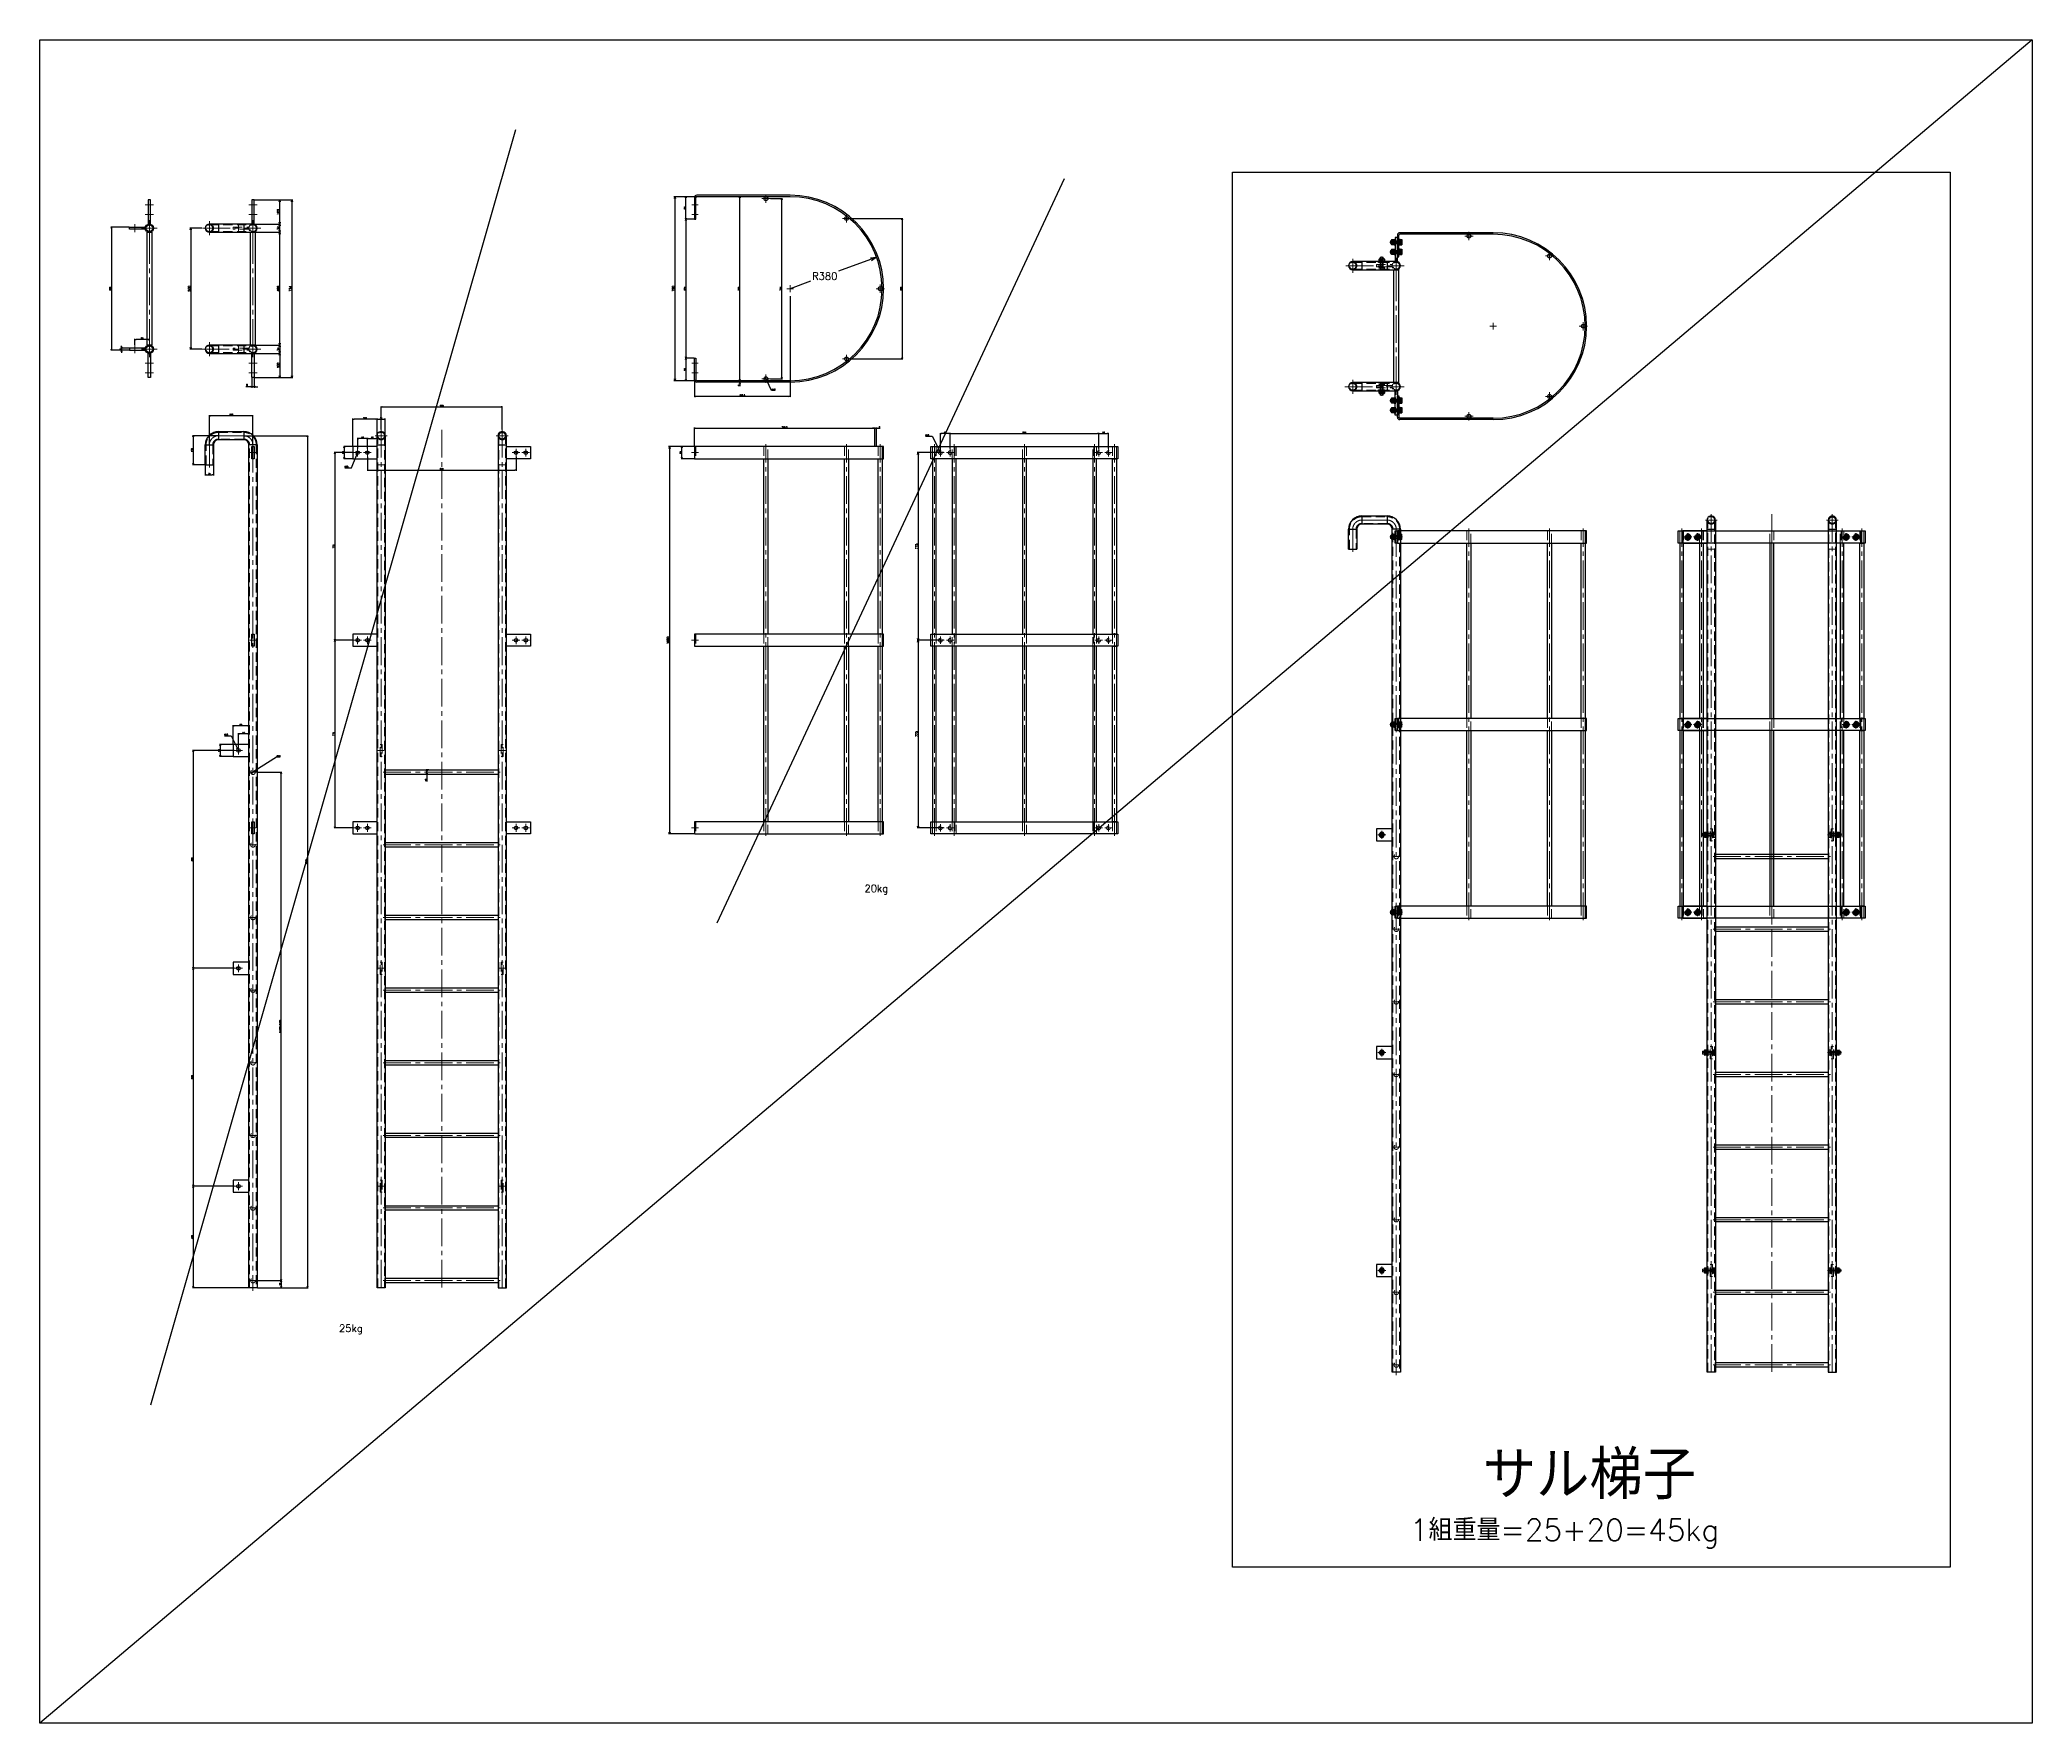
# Model space of a CAD drawing. Header units: millimetres. Extents: x -16130 to 36813, y -8099 to 27484.
# Drawn here: x 27003 to 35231, y -8099 to -1146 of the extents above; entities that cross this region are included whole.
import ezdxf

# ---------------------------------------------------------------- set-up
doc = ezdxf.new("R2010")
doc.units = ezdxf.units.MM
doc.header["$LTSCALE"] = 6
doc.header["$PDMODE"] = 99
doc.header["$PDSIZE"] = 1
doc.linetypes.add('CENTER2', pattern=[28.575, 19.05, -3.175, 3.175, -3.175])
doc.linetypes.add('HIDDEN', pattern=[9.525, 6.35, -3.175])
for name, color, linetype, lineweight in [('04_HIDDEN', 2, 'HIDDEN', 13), ('05_CENTER', 4, 'CENTER2', 13), ('08_DIM', 3, 'Continuous', 13)]:
    doc.layers.add(name, color=color, linetype=linetype, lineweight=lineweight)
doc.layers.add('10_DRAFT', color=8, linetype='Continuous', lineweight=0, plot=False)
doc.styles.add('KANJI0', font='txt.shx', dxfattribs={"width": 0.9, "height": 30, "bigfont": 'bigfont'})
doc.styles.add('KSS_TXT', font='txt.shx', dxfattribs={"bigfont": 'extfont2.shx'})
doc.styles.add('KSS_TXT_L', font='txt.shx', dxfattribs={"height": 3, "bigfont": 'extfont2.shx'})
doc.dimstyles.new('KSS_DIM', dxfattribs={"dimtxt": 3, "dimasz": 2.5, "dimexe": 1.25, "dimexo": 0.625, "dimtad": 1, "dimdsep": 46, "dimtxsty": 'KSS_TXT', "dimblk": 'OPEN30', "dimcen": 0, "dimazin": 2, "dimtfac": 0.75, "dimtmove": 0, "dimatfit": 3, "dimldrblk": 'OPEN30', "dimfxl": 1, "dimtolj": 1, "dimarcsym": 0})
doc.dimstyles.new('KSS_DIM$3', dxfattribs={"dimtxt": 3, "dimasz": 2.5, "dimexe": 1.25, "dimexo": 0.625, "dimtad": 1, "dimtih": 1, "dimtoh": 1, "dimdsep": 46, "dimtxsty": 'KSS_TXT', "dimblk": 'OPEN30', "dimcen": 0, "dimazin": 2, "dimtfac": 0.75, "dimtofl": 0, "dimtmove": 0, "dimatfit": 3, "dimldrblk": 'OPEN30', "dimfxl": 1, "dimtolj": 1, "dimarcsym": 0})
doc.dimstyles.new('KSS_DIM$4', dxfattribs={"dimtxt": 3, "dimasz": 2.5, "dimexe": 1.25, "dimexo": 0.625, "dimtad": 1, "dimtih": 1, "dimtoh": 1, "dimdsep": 46, "dimtxsty": 'KSS_TXT', "dimblk": 'OPEN30', "dimcen": 0, "dimse1": 1, "dimazin": 2, "dimtfac": 0.75, "dimtofl": 0, "dimtmove": 0, "dimatfit": 3, "dimldrblk": 'OPEN30', "dimfxl": 1, "dimtolj": 1, "dimarcsym": 0})

# ---------------------------------------------------------------- blocks, each defined once
blk = doc.blocks.new('_Open30')
at = {"color": 0, "linetype": 'ByBlock', "lineweight": -2}
for p, q in [((-1, 0.27), (0, 0)), ((0, 0), (-1, -0.27)), ((0, 0), (-1, 0))]:
    blk.add_line(p, q, dxfattribs=at)
blk = doc.blocks.new('*D644')
at = {"layer": '08_DIM', "color": 0, "lineweight": -2, "transparency": 16777216}
for p, q in [((28609.6, -4161.4), (28599.4, -4161.4)), ((28609.6, -4180.4), (28599.4, -4180.4)), ((28601.9, -4175.4), (28601.9, -4166.4)), ((28601.9, -4180.4), (28601.9, -4208.8))]:
    blk.add_line(p, q, dxfattribs=at)
at = {"layer": 'Defpoints', "color": 0, "transparency": 16777216}
for p in [(28601.9, -4161.4), (28610.9, -4161.4), (28610.9, -4180.4)]:
    blk.add_point(p, dxfattribs=at)
at = {"layer": '08_DIM', "color": 0, "lineweight": -2, "transparency": 16777216, "xscale": 5, "yscale": 5, "zscale": 5}
for p, rotation in [((28601.9, -4161.4), 90), ((28601.9, -4180.4), 270)]:
    blk.add_blockref('_Open30', p, dxfattribs=dict(at, rotation=rotation))
at = {"layer": '08_DIM', "color": 0, "transparency": 16777216, "insert": (28597.6, -4203.6), "char_height": 6, "attachment_point": 5, "rotation": 90, "style": 'KSS_TXT'}
blk.add_mtext('\\A1;19', dxfattribs=at)
blk = doc.blocks.new('*D645')
at = {"layer": '08_DIM', "color": 0, "lineweight": -2, "transparency": 16777216}
for p, q in [((27981.3, -4108.4), (27891.5, -4165.8)), ((27996.5, -4108.4), (27981.3, -4108.4)), ((27875.4, -4176), (27887.2, -4168.5))]:
    blk.add_line(p, q, dxfattribs=at)
at = {"layer": 'Defpoints', "color": 0, "transparency": 16777216}
for p in [(27875.4, -4176), (27891.5, -4165.8)]:
    blk.add_point(p, dxfattribs=at)
at = {"layer": '08_DIM', "color": 0, "lineweight": -2, "transparency": 16777216, "xscale": 5, "yscale": 5, "zscale": 5}
for p, rotation in [((27875.4, -4176), 212.5578694480572), ((27891.5, -4165.8), 32.55786944805721)]:
    blk.add_blockref('_Open30', p, dxfattribs=dict(at, rotation=rotation))
at = {"layer": '08_DIM', "color": 0, "transparency": 16777216, "insert": (27989.5, -4104.2), "char_height": 6, "attachment_point": 5, "style": 'KSS_TXT'}
blk.add_mtext('\\A1;%%C19', dxfattribs=at)
blk = doc.blocks.new('*D665')
at = {"layer": '08_DIM', "color": 0, "lineweight": -2, "transparency": 16777216}
for p, q in [((27395.7, -2405.6), (27395.7, -2380.5)), ((27450.7, -2383), (27400.7, -2383)), ((27455.7, -2389.6), (27455.7, -2380.5))]:
    blk.add_line(p, q, dxfattribs=at)
at = {"layer": 'Defpoints', "color": 0, "transparency": 16777216}
for p in [(27395.7, -2383), (27395.7, -2406.9), (27455.7, -2390.9)]:
    blk.add_point(p, dxfattribs=at)
at = {"layer": '08_DIM', "color": 0, "lineweight": -2, "transparency": 16777216, "xscale": 5, "yscale": 5, "zscale": 5, "rotation": 180}
blk.add_blockref('_Open30', (27395.7, -2383), dxfattribs=at)
at = {"layer": '08_DIM', "color": 0, "lineweight": -2, "transparency": 16777216, "xscale": 5, "yscale": 5, "zscale": 5}
blk.add_blockref('_Open30', (27455.7, -2383), dxfattribs=at)
at = {"layer": '08_DIM', "color": 0, "transparency": 16777216, "insert": (27425.7, -2378.8), "char_height": 6, "attachment_point": 5, "style": 'KSS_TXT'}
blk.add_mtext('\\A1;60', dxfattribs=at)
blk = doc.blocks.new('A$C4D316DC8_1_2_1')
at = {"color": 0}
for p, q in [((-13, 2), (13, 2)), ((-13, 2), (-13, 0)), ((-13, 0), (13, 0)), ((-11, 13), (11, 13)), ((-11, 5), (-11, 13)), ((-11, 5), (11, 5)), ((-10.8, 5), (-10.8, 2)), ((-5.5, 5), (-5.5, 13)), ((0, 2), (-3, 5)), ((0, 5), (3, 2)), ((5.5, 5), (5.5, 13)), ((10.7, 2), (10.7, 5)), ((11, 5), (11, 13)), ((13, 0), (13, 2))]:
    blk.add_line(p, q, dxfattribs=at)
at = {"color": 0, "linetype": 'HIDDEN'}
for p, q in [((-6, -40), (-6, 0)), ((6, -40), (6, 0)), ((-6, -4), (6, -4)), ((-6, -40), (6, -40)), ((-5.1, -40), (-5.1, -4)), ((5.1, -40), (5.1, -4))]:
    blk.add_line(p, q, dxfattribs=at)
at = {"color": 0, "linetype": 'CENTER2'}
blk.add_line((0, -42.2), (0, 15.2), dxfattribs=at)
at = {"layer": '10_DRAFT', "style": 'KSS_TXT_L'}
blk.add_text('BT-M12x45L,SW,PW', height=0.3, dxfattribs=at).set_placement((6.4, 12.7))
blk = doc.blocks.new('M12Nza_1_2_1')
at = {"color": 0}
for p, q in [((-10.9, 5), (-10.9, 13.5)), ((11, 5), (-10.9, 5)), ((-10.7, 2), (-10.7, 5)), ((-8.2, 15), (8.2, 15)), ((-5.5, 5), (-5.5, 13.5)), ((0, 2), (-3, 5)), ((0, 5), (3, 2)), ((5.5, 5), (5.5, 13.5)), ((10.7, 5), (10.7, 2)), ((11, 13.5), (11, 5))]:
    blk.add_line(p, q, dxfattribs=at)
at = {"color": 0, "linetype": 'CENTER2'}
blk.add_line((0, 0), (0, 15), dxfattribs=at)
at = {"color": 0}
blk.add_lwpolyline([(-13, 2), (13, 2), (13, 0), (-13, 0)], close=True, dxfattribs=at)
for centre, radius, start, end in [((-8.2, 11.7), 3.29, 33.626, 146.374), ((0, 4), 10.9, 60, 120), ((8.2, 11.7), 3.29, 33.626, 146.374)]:
    blk.add_arc(centre, radius, start, end, dxfattribs=at)
at = {"layer": '10_DRAFT', "style": 'KSS_TXT'}
blk.add_text('M12', height=1.5, dxfattribs=at).set_placement((0.3, 5.1))
blk = doc.blocks.new('12b_1_2_1')
at = {"color": 0, "linetype": 'CENTER2'}
for p, q in [((14.8, 0), (-14.8, 0)), ((0, -14.8), (0, 14.8))]:
    blk.add_line(p, q, dxfattribs=at)
at = {"color": 0}
for p, q in [((-5.5, 9.5), (-10.9, 0)), ((-10.9, 0), (-5.5, -9.5)), ((5.5, 9.5), (-5.5, 9.5)), ((11, 0), (5.5, 9.5)), ((5.5, -9.5), (11, 0)), ((-5.5, -9.5), (5.5, -9.5))]:
    blk.add_line(p, q, dxfattribs=at)
for radius in [13, 10.8, 9.48, 6, 4.75]:
    blk.add_circle((0, 0), radius, dxfattribs=at)
at = {"layer": '10_DRAFT', "linetype": 'CENTER2', "style": 'KANJI0', "width": 0.82}
blk.add_text('Ｍ１２', height=1.5, dxfattribs=at).set_placement((0.3, 0.1))
blk = doc.blocks.new('A$C7E0F0FFE_1_1_1')
for p, q in [((-42.5, -2220), (-42.5, 1300)), ((-42.5, 1261.9), (-8.5, 1261.9)), ((-8.5, 1300), (-8.5, -2220)), ((457.5, 1300), (457.5, -2220)), ((457.5, 1261.9), (491.5, 1261.9)), ((491.5, -2220), (491.5, 1300)), ((-8.5, -2220), (-42.5, -2220)), ((457.5, -2220), (491.5, -2220))]:
    blk.add_line(p, q)
for points in [[(-42.5, 1255), (-142.5, 1255), (-142.5, 1205), (-42.5, 1205)], [(491.5, 1255), (591.5, 1255), (591.5, 1205), (491.5, 1205)], [(-42.5, 480), (-142.5, 480), (-142.5, 430), (-42.5, 430)], [(491.5, 480), (591.5, 480), (591.5, 430), (491.5, 430)], [(-8.5, -80.5), (457.5, -80.5), (457.5, -99.5), (-8.5, -99.5)], [(-42.5, -295), (-142.5, -295), (-142.5, -345), (-42.5, -345)], [(491.5, -295), (591.5, -295), (591.5, -345), (491.5, -345)], [(-8.5, -380.5), (457.5, -380.5), (457.5, -399.5), (-8.5, -399.5)], [(-8.5, -680.5), (457.5, -680.5), (457.5, -699.5), (-8.5, -699.5)], [(-8.5, -980.5), (457.5, -980.5), (457.5, -999.5), (-8.5, -999.5)], [(-8.5, -1280.5), (457.5, -1280.5), (457.5, -1299.5), (-8.5, -1299.5)], [(-8.5, -1580.5), (457.5, -1580.5), (457.5, -1599.5), (-8.5, -1599.5)], [(-8.5, -1880.5), (457.5, -1880.5), (457.5, -1899.5), (-8.5, -1899.5)], [(-8.5, -2180.5), (457.5, -2180.5), (457.5, -2199.5), (-8.5, -2199.5)]]:
    blk.add_lwpolyline(points, close=True)
for centre, radius in [((-122.5, 1230), 7.5), ((-82.5, 1230), 7.5), ((474.5, 1300), 13.8), ((531.5, 1230), 7.5), ((571.5, 1230), 7.5), ((-122.5, 455), 7.5), ((-82.5, 455), 7.5), ((531.5, 455), 7.5), ((571.5, 455), 7.5), ((-122.5, -320), 7.5), ((-82.5, -320), 7.5), ((531.5, -320), 7.5), ((571.5, -320), 7.5)]:
    blk.add_circle(centre, radius)
for centre in [(-25.5, 1300), (474.5, 1300)]:
    blk.add_arc(centre, 17, 359.99943, 180)
at = {"layer": '04_HIDDEN'}
for p, q in [((-39.3, -2220), (-39.3, 1296.8)), ((-11.7, 1296.8), (-11.7, -2220)), ((460.7, 1296.8), (460.7, -2220)), ((488.3, -2220), (488.3, 1296.8)), ((-42.5, 1180), (-8.5, 1180)), ((457.5, 1180), (491.5, 1180))]:
    blk.add_line(p, q, dxfattribs=at)
for points in [[(-30, 25), (-21, 25), (-21, -25), (-30, -25)], [(479, 25), (470, 25), (470, -25), (479, -25)], [(-30, -875), (-21, -875), (-21, -925), (-30, -925)], [(479, -875), (470, -875), (470, -925), (479, -925)], [(-30, -1775), (-21, -1775), (-21, -1825), (-30, -1825)], [(479, -1775), (470, -1775), (470, -1825), (479, -1825)]]:
    blk.add_lwpolyline(points, close=True, dxfattribs=at)
blk.add_circle((-25.5, 1300), 13.8, dxfattribs=at)
for centre in [(-25.5, 1300), (474.5, 1300)]:
    blk.add_arc(centre, 17, 180, 359.99943, dxfattribs=at)
at = {"layer": '05_CENTER'}
for p, q in [((-25.5, 1324.4), (-25.5, -2227.3)), ((224.5, 1324.4), (224.5, -2227.3)), ((474.5, 1324.4), (474.5, -2227.3)), ((-122.5, 1213.8), (-122.5, 1246.2)), ((-82.5, 1213.8), (-82.5, 1246.2)), ((-49.9, 1300), (-1.1, 1300)), ((498.9, 1300), (450.1, 1300)), ((531.5, 1213.8), (531.5, 1246.2)), ((571.5, 1213.8), (571.5, 1246.2)), ((-106.3, 1230), (-138.7, 1230)), ((-66.3, 1230), (-98.7, 1230)), ((515.3, 1230), (547.7, 1230)), ((555.3, 1230), (587.7, 1230)), ((-106.3, 455), (-138.7, 455)), ((-122.5, 438.8), (-122.5, 471.2)), ((-66.3, 455), (-98.7, 455)), ((-82.5, 438.8), (-82.5, 471.2)), ((515.3, 455), (547.7, 455)), ((531.5, 438.8), (531.5, 471.2)), ((555.3, 455), (587.7, 455)), ((571.5, 438.8), (571.5, 471.2)), ((-12.4, 0), (-38.6, 0)), ((461.4, 0), (487.6, 0)), ((-17.3, -90), (466.3, -90)), ((-106.3, -320), (-138.7, -320)), ((-122.5, -336.2), (-122.5, -303.8)), ((-66.3, -320), (-98.7, -320)), ((-82.5, -336.2), (-82.5, -303.8)), ((515.3, -320), (547.7, -320)), ((531.5, -336.2), (531.5, -303.8)), ((555.3, -320), (587.7, -320)), ((571.5, -336.2), (571.5, -303.8)), ((-17.3, -390), (466.3, -390)), ((-17.3, -690), (466.3, -690)), ((-12.4, -900), (-38.6, -900)), ((461.4, -900), (487.6, -900)), ((-17.3, -990), (466.3, -990)), ((-17.3, -1290), (466.3, -1290)), ((-17.3, -1590), (466.3, -1590)), ((-12.4, -1800), (-38.6, -1800)), ((461.4, -1800), (487.6, -1800)), ((-17.3, -1890), (466.3, -1890)), ((-17.3, -2190), (466.3, -2190))]:
    blk.add_line(p, q, dxfattribs=at)
blk = doc.blocks.new('A$C1C2740BA_1_1_1')
blk.add_line((604, -1525), (604, -1575))
for points in [[(-69, 25), (703, 25), (703, -25), (-69, -25)], [(-47, -25), (-63, -25), (-63, -750), (-47, -750)], [(681, -25), (697, -25), (697, -750), (681, -750)], [(-69, -750), (703, -750), (703, -800), (-69, -800)], [(-47, -800), (-63, -800), (-63, -1525), (-47, -1525)], [(681, -800), (697, -800), (697, -1525), (681, -1525)], [(-69, -1525), (703, -1525), (703, -1575), (-69, -1575)]]:
    blk.add_lwpolyline(points, close=True)
for points in [[(35, -750), (35, -25), (19, -25), (19, -750)], [(325, -750), (325, -25), (309, -25), (309, -750)], [(615, -750), (615, -25), (599, -25), (599, -750)], [(19, -800), (19, -1525), (35, -1525), (35, -800)], [(309, -800), (309, -1525), (325, -1525), (325, -800)], [(599, -800), (599, -1525), (615, -1525), (615, -800)]]:
    blk.add_lwpolyline(points)
at = {"layer": '04_HIDDEN'}
for p, q in [((-63, 25), (-63, -25)), ((30, 25), (30, -25)), ((604, 25), (604, -25)), ((697, 25), (697, -25)), ((-63, -750), (-63, -800)), ((30, -750), (30, -800)), ((604, -750), (604, -800)), ((697, -750), (697, -800)), ((-63, -1525), (-63, -1575)), ((30, -1525), (30, -1575)), ((697, -1525), (697, -1575))]:
    blk.add_line(p, q, dxfattribs=at)
for points in [[(-63, 25), (-47, 25), (-47, -25), (-63, -25)], [(19, 25), (35, 25), (35, -25), (19, -25)], [(309, 25), (325, 25), (325, -25), (309, -25)], [(599, 25), (615, 25), (615, -25), (599, -25)], [(697, 25), (681, 25), (681, -25), (697, -25)], [(-63, -750), (-47, -750), (-47, -800), (-63, -800)], [(-47, -800), (-63, -800), (-63, -750), (-47, -750)], [(35, -800), (19, -800), (19, -750), (35, -750)], [(325, -800), (309, -800), (309, -750), (325, -750)], [(615, -800), (599, -800), (599, -750), (615, -750)], [(697, -750), (681, -750), (681, -800), (697, -800)], [(681, -800), (697, -800), (697, -750), (681, -750)], [(-63, -1525), (-47, -1525), (-47, -1575), (-63, -1575)], [(35, -1525), (19, -1525), (19, -1575), (35, -1575)], [(325, -1525), (309, -1525), (309, -1575), (325, -1575)], [(615, -1525), (599, -1525), (599, -1575), (615, -1575)], [(697, -1525), (681, -1525), (681, -1575), (697, -1575)]]:
    blk.add_lwpolyline(points, close=True, dxfattribs=at)
for centre in [(-30, 0), (10, 0), (624, 0), (664, 0), (-30, -775), (10, -775), (624, -775), (664, -775), (-30, -1550), (10, -1550), (624, -1550), (664, -1550)]:
    blk.add_circle(centre, 7.5, dxfattribs=at)
at = {"layer": '05_CENTER'}
for p, q in [((-55, -1583.3), (-55, 34.9)), ((-30, -15.3), (-30, 15.3)), ((10, -15.3), (10, 15.3)), ((27, -1583.3), (27, 34.9)), ((317, -1583.3), (317, 34.9)), ((607, -1583.3), (607, 34.9)), ((624, -15.3), (624, 15.3)), ((664, -15.3), (664, 15.3)), ((689, -1583.3), (689, 34.9)), ((-14.7, 0), (-45.3, 0)), ((25.3, 0), (-5.3, 0)), ((639.3, 0), (608.7, 0)), ((679.3, 0), (648.7, 0)), ((-14.7, -775), (-45.3, -775)), ((-30, -790.3), (-30, -759.7)), ((25.3, -775), (-5.3, -775)), ((10, -790.3), (10, -759.7)), ((639.3, -775), (608.7, -775)), ((624, -790.3), (624, -759.7)), ((679.3, -775), (648.7, -775)), ((664, -790.3), (664, -759.7)), ((-14.7, -1550), (-45.3, -1550)), ((-30, -1565.3), (-30, -1534.7)), ((25.3, -1550), (-5.3, -1550)), ((10, -1565.3), (10, -1534.7)), ((639.3, -1550), (608.7, -1550)), ((624, -1565.3), (624, -1534.7)), ((679.3, -1550), (648.7, -1550)), ((664, -1565.3), (664, -1534.7))]:
    blk.add_line(p, q, dxfattribs=at)
blk = doc.blocks.new('M12Nua_1_1_1')
at = {"color": 0, "linetype": 'CENTER2'}
for p, q in [((12.3, 0), (-12.3, 0)), ((0, -12.3), (0, 12.3))]:
    blk.add_line(p, q, dxfattribs=at)
at = {"color": 0}
for p, q in [((-5.5, 9.5), (-10.9, 0)), ((-10.9, 0), (-5.5, -9.5)), ((5.5, 9.5), (-5.5, 9.5)), ((11, 0), (5.5, 9.5)), ((5.5, -9.5), (11, 0)), ((-5.5, -9.5), (5.5, -9.5))]:
    blk.add_line(p, q, dxfattribs=at)
for radius in [9.48, 6, 4.75]:
    blk.add_circle((0, 0), radius, dxfattribs=at)
at = {"layer": '10_DRAFT', "style": 'KANJI0', "width": 0.82}
blk.add_text('Ｍ１２', height=1.5, dxfattribs=at).set_placement((0.3, 0.1))
blk = doc.blocks.new('A$C15646C67_1_2_1')
at = {"color": 0}
for p, q in [((-13, 2), (13, 2)), ((-13, 2), (-13, 0)), ((-13, 0), (13, 0)), ((-11, 13), (11, 13)), ((-11, 5), (-11, 13)), ((-11, 5), (11, 5)), ((-10.8, 5), (-10.8, 2)), ((-5.5, 5), (-5.5, 13)), ((0, 2), (-3, 5)), ((0, 5), (3, 2)), ((5.5, 5), (5.5, 13)), ((10.8, 2), (10.8, 5)), ((11, 5), (11, 13)), ((13, 0), (13, 2))]:
    blk.add_line(p, q, dxfattribs=at)
at = {"color": 0, "linetype": 'HIDDEN'}
for p, q in [((-6, -35), (-6, 0)), ((-5.1, -35), (-5.1, 0)), ((5.1, -35), (5.1, 0)), ((6, -35), (6, 0)), ((-6, -35), (6, -35))]:
    blk.add_line(p, q, dxfattribs=at)
at = {"color": 0, "linetype": 'CENTER2'}
blk.add_line((0, -37.1), (0, 15.1), dxfattribs=at)
at = {"layer": '10_DRAFT', "style": 'KSS_TXT_L'}
blk.add_text('BT-M12x40L,SW,PW', height=0.3, dxfattribs=at).set_placement((6.3, 12.7))
blk = doc.blocks.new('*D685')
at = {"layer": '08_DIM', "color": 0, "lineweight": -2, "transparency": 16777216}
for p, q in [((27801.5, -4054.7), (27801.5, -3976.6)), ((27861.5, -3979.1), (27806.5, -3979.1)), ((27866.5, -4054.7), (27866.5, -3976.6))]:
    blk.add_line(p, q, dxfattribs=at)
at = {"layer": 'Defpoints', "color": 0, "transparency": 16777216}
for p in [(27801.5, -3979.1), (27801.5, -4055.9), (27866.5, -4055.9)]:
    blk.add_point(p, dxfattribs=at)
at = {"layer": '08_DIM', "color": 0, "lineweight": -2, "transparency": 16777216, "xscale": 5, "yscale": 5, "zscale": 5, "rotation": 180}
blk.add_blockref('_Open30', (27801.5, -3979.1), dxfattribs=at)
at = {"layer": '08_DIM', "color": 0, "lineweight": -2, "transparency": 16777216, "xscale": 5, "yscale": 5, "zscale": 5}
blk.add_blockref('_Open30', (27866.5, -3979.1), dxfattribs=at)
at = {"layer": '08_DIM', "color": 0, "transparency": 16777216, "insert": (27834, -3974.8), "char_height": 6, "attachment_point": 5, "style": 'KSS_TXT'}
blk.add_mtext('\\A1;65', dxfattribs=at)
blk = doc.blocks.new('*D686')
at = {"layer": '08_DIM', "color": 0, "lineweight": -2, "transparency": 16777216}
for p, q in [((27823.5, -4063.5), (27823.5, -4009.8)), ((27861.5, -4012.3), (27828.5, -4012.3)), ((27866.5, -4054.7), (27866.5, -4009.8))]:
    blk.add_line(p, q, dxfattribs=at)
at = {"layer": 'Defpoints', "color": 0, "transparency": 16777216}
for p in [(27823.5, -4012.3), (27823.5, -4064.7), (27866.5, -4055.9)]:
    blk.add_point(p, dxfattribs=at)
at = {"layer": '08_DIM', "color": 0, "lineweight": -2, "transparency": 16777216, "xscale": 5, "yscale": 5, "zscale": 5, "rotation": 180}
blk.add_blockref('_Open30', (27823.5, -4012.3), dxfattribs=at)
at = {"layer": '08_DIM', "color": 0, "lineweight": -2, "transparency": 16777216, "xscale": 5, "yscale": 5, "zscale": 5}
blk.add_blockref('_Open30', (27866.5, -4012.3), dxfattribs=at)
at = {"layer": '08_DIM', "color": 0, "transparency": 16777216, "insert": (27845, -4008), "char_height": 6, "attachment_point": 5, "style": 'KSS_TXT'}
blk.add_mtext('\\A1;43', dxfattribs=at)
blk = doc.blocks.new('*D687')
at = {"layer": '08_DIM', "color": 0, "lineweight": -2, "transparency": 16777216}
for p, q in [((27800.2, -4055.9), (27745.3, -4055.9)), ((27800.2, -4105.9), (27745.3, -4105.9)), ((27747.8, -4060.9), (27747.8, -4100.9))]:
    blk.add_line(p, q, dxfattribs=at)
at = {"layer": 'Defpoints', "color": 0, "transparency": 16777216}
for p in [(27747.8, -4105.9), (27801.5, -4055.9), (27801.5, -4105.9)]:
    blk.add_point(p, dxfattribs=at)
at = {"layer": '08_DIM', "color": 0, "lineweight": -2, "transparency": 16777216, "xscale": 5, "yscale": 5, "zscale": 5}
for p, rotation in [((27747.8, -4055.9), 90), ((27747.8, -4105.9), 270)]:
    blk.add_blockref('_Open30', p, dxfattribs=dict(at, rotation=rotation))
at = {"layer": '08_DIM', "color": 0, "transparency": 16777216, "insert": (27743.5, -4080.9), "char_height": 6, "attachment_point": 5, "rotation": 90, "style": 'KSS_TXT'}
blk.add_mtext('\\A1;50', dxfattribs=at)
blk = doc.blocks.new('*D688')
at = {"layer": '08_DIM', "color": 0, "lineweight": -2, "transparency": 16777216}
for p, q in [((27766, -4020.2), (27793.6, -4020.2)), ((27793.6, -4020.2), (27817.9, -4069.7))]:
    blk.add_line(p, q, dxfattribs=at)
at = {"layer": 'Defpoints', "color": 0, "transparency": 16777216}
for p in [(27820.1, -4074.2), (27826.8, -4087.6)]:
    blk.add_point(p, dxfattribs=at)
at = {"layer": '08_DIM', "color": 0, "lineweight": -2, "transparency": 16777216, "xscale": 5, "yscale": 5, "zscale": 5, "rotation": 296.2028275410032}
blk.add_blockref('_Open30', (27820.1, -4074.2), dxfattribs=at)
at = {"layer": '08_DIM', "color": 0, "transparency": 16777216, "insert": (27773, -4016), "char_height": 6, "attachment_point": 5, "style": 'KSS_TXT'}
blk.add_mtext('\\A1;%%C15', dxfattribs=at)
blk = doc.blocks.new('*D691')
at = {"layer": '08_DIM', "color": 0, "lineweight": -2, "transparency": 16777216}
for p, q in [((28290.1, -2913.2), (28311.1, -2862.5)), ((28262.5, -2913.2), (28290.1, -2913.2))]:
    blk.add_line(p, q, dxfattribs=at)
at = {"layer": 'Defpoints', "color": 0, "transparency": 16777216}
for p in [(28313, -2857.8), (28318.7, -2844)]:
    blk.add_point(p, dxfattribs=at)
at = {"layer": '08_DIM', "color": 0, "lineweight": -2, "transparency": 16777216, "xscale": 5, "yscale": 5, "zscale": 5, "rotation": 67.56502159359552}
blk.add_blockref('_Open30', (28313, -2857.8), dxfattribs=at)
at = {"layer": '08_DIM', "color": 0, "transparency": 16777216, "insert": (28269.5, -2909), "char_height": 6, "attachment_point": 5, "style": 'KSS_TXT'}
blk.add_mtext('\\A1;%%C15', dxfattribs=at)
blk = doc.blocks.new('*D692')
at = {"layer": '08_DIM', "color": 0, "lineweight": -2, "transparency": 16777216}
for p, q in [((30661, -2783.2), (30688.6, -2783.2)), ((30688.6, -2783.2), (30716.8, -2839.7))]:
    blk.add_line(p, q, dxfattribs=at)
at = {"layer": 'Defpoints', "color": 0, "transparency": 16777216}
for p in [(30719, -2844.2), (30725.7, -2857.6)]:
    blk.add_point(p, dxfattribs=at)
at = {"layer": '08_DIM', "color": 0, "lineweight": -2, "transparency": 16777216, "xscale": 5, "yscale": 5, "zscale": 5, "rotation": 296.4554860813851}
blk.add_blockref('_Open30', (30719, -2844.2), dxfattribs=at)
at = {"layer": '08_DIM', "color": 0, "transparency": 16777216, "insert": (30668, -2778.9), "char_height": 6, "attachment_point": 5, "style": 'KSS_TXT'}
blk.add_mtext('\\A1;%%C15', dxfattribs=at)
blk = doc.blocks.new('*D693')
at = {"layer": '08_DIM', "color": 0, "lineweight": -2, "transparency": 16777216}
for p, q in [((28294.6, -2825.9), (28258.2, -2825.9)), ((28294.6, -2875.9), (28258.2, -2875.9)), ((28260.7, -2830.9), (28260.7, -2870.9))]:
    blk.add_line(p, q, dxfattribs=at)
at = {"layer": 'Defpoints', "color": 0, "transparency": 16777216}
for p in [(28260.7, -2875.9), (28295.9, -2825.9), (28295.9, -2875.9)]:
    blk.add_point(p, dxfattribs=at)
at = {"layer": '08_DIM', "color": 0, "lineweight": -2, "transparency": 16777216, "xscale": 5, "yscale": 5, "zscale": 5}
for p, rotation in [((28260.7, -2825.9), 90), ((28260.7, -2875.9), 270)]:
    blk.add_blockref('_Open30', p, dxfattribs=dict(at, rotation=rotation))
at = {"layer": '08_DIM', "color": 0, "transparency": 16777216, "insert": (28256.5, -2850.9), "char_height": 6, "attachment_point": 5, "rotation": 90, "style": 'KSS_TXT'}
blk.add_mtext('\\A1;50', dxfattribs=at)
blk = doc.blocks.new('*D694')
at = {"layer": '08_DIM', "color": 0, "lineweight": -2, "transparency": 16777216}
for p, q in [((27372.4, -2419.2), (27337.9, -2419.2)), ((27372.4, -2428.2), (27337.9, -2428.2)), ((27340.4, -2414.2), (27340.4, -2409.2)), ((27340.4, -2419.2), (27340.4, -2428.2)), ((27340.4, -2433.2), (27340.4, -2438.2))]:
    blk.add_line(p, q, dxfattribs=at)
at = {"layer": 'Defpoints', "color": 0, "transparency": 16777216}
for p in [(27340.4, -2428.2), (27373.7, -2419.2), (27373.7, -2428.2)]:
    blk.add_point(p, dxfattribs=at)
at = {"layer": '08_DIM', "color": 0, "lineweight": -2, "transparency": 16777216, "xscale": 5, "yscale": 5, "zscale": 5}
for p, rotation in [((27340.4, -2419.2), 270), ((27340.4, -2428.2), 90)]:
    blk.add_blockref('_Open30', p, dxfattribs=dict(at, rotation=rotation))
at = {"layer": '08_DIM', "color": 0, "transparency": 16777216, "insert": (27336.1, -2423.7), "char_height": 6, "attachment_point": 5, "rotation": 90, "style": 'KSS_TXT'}
blk.add_mtext('\\A1;9', dxfattribs=at)
blk = doc.blocks.new('*D695')
at = {"layer": '08_DIM', "color": 0, "lineweight": -2, "transparency": 16777216}
for p, q in [((28355.9, -2868.3), (28355.9, -2925.4)), ((28969.9, -2868.3), (28969.9, -2925.4)), ((28360.9, -2922.9), (28964.9, -2922.9))]:
    blk.add_line(p, q, dxfattribs=at)
at = {"layer": 'Defpoints', "color": 0, "transparency": 16777216}
for p in [(28355.9, -2867.1), (28969.9, -2867.1), (28969.9, -2922.9)]:
    blk.add_point(p, dxfattribs=at)
at = {"layer": '08_DIM', "color": 0, "lineweight": -2, "transparency": 16777216, "xscale": 5, "yscale": 5, "zscale": 5, "rotation": 180}
blk.add_blockref('_Open30', (28355.9, -2922.9), dxfattribs=at)
at = {"layer": '08_DIM', "color": 0, "lineweight": -2, "transparency": 16777216, "xscale": 5, "yscale": 5, "zscale": 5}
blk.add_blockref('_Open30', (28969.9, -2922.9), dxfattribs=at)
at = {"layer": '08_DIM', "color": 0, "transparency": 16777216, "insert": (28662.9, -2918.6), "char_height": 6, "attachment_point": 5, "style": 'KSS_TXT'}
blk.add_mtext('\\A1;614', dxfattribs=at)
blk = doc.blocks.new('*D696')
at = {"layer": '08_DIM', "color": 0, "lineweight": -2, "transparency": 16777216}
for p, q in [((28298.4, -2850.9), (28218.5, -2850.9)), ((28221, -2855.9), (28221, -3620.9)), ((28298.4, -3625.9), (28218.5, -3625.9))]:
    blk.add_line(p, q, dxfattribs=at)
at = {"layer": 'Defpoints', "color": 0, "transparency": 16777216}
for p in [(28299.7, -2850.9), (28221, -3625.9), (28299.7, -3625.9)]:
    blk.add_point(p, dxfattribs=at)
at = {"layer": '08_DIM', "color": 0, "lineweight": -2, "transparency": 16777216, "xscale": 5, "yscale": 5, "zscale": 5}
for p, rotation in [((28221, -2850.9), 90), ((28221, -3625.9), 270)]:
    blk.add_blockref('_Open30', p, dxfattribs=dict(at, rotation=rotation))
at = {"layer": '08_DIM', "color": 0, "transparency": 16777216, "insert": (28216.7, -3238.4), "char_height": 6, "attachment_point": 5, "rotation": 90, "style": 'KSS_TXT'}
blk.add_mtext('\\A1;775', dxfattribs=at)
blk = doc.blocks.new('*D697')
at = {"layer": '08_DIM', "color": 0, "lineweight": -2, "transparency": 16777216}
for p, q in [((28315.9, -2833.5), (28315.9, -2789.7)), ((28350.9, -2792.2), (28320.9, -2792.2)), ((28355.9, -2833.5), (28355.9, -2789.7))]:
    blk.add_line(p, q, dxfattribs=at)
at = {"layer": 'Defpoints', "color": 0, "transparency": 16777216}
for p in [(28315.9, -2792.2), (28315.9, -2834.7), (28355.9, -2834.7)]:
    blk.add_point(p, dxfattribs=at)
at = {"layer": '08_DIM', "color": 0, "lineweight": -2, "transparency": 16777216, "xscale": 5, "yscale": 5, "zscale": 5, "rotation": 180}
blk.add_blockref('_Open30', (28315.9, -2792.2), dxfattribs=at)
at = {"layer": '08_DIM', "color": 0, "lineweight": -2, "transparency": 16777216, "xscale": 5, "yscale": 5, "zscale": 5}
blk.add_blockref('_Open30', (28355.9, -2792.2), dxfattribs=at)
at = {"layer": '08_DIM', "color": 0, "transparency": 16777216, "insert": (28335.9, -2788), "char_height": 6, "attachment_point": 5, "style": 'KSS_TXT'}
blk.add_mtext('\\A1;40', dxfattribs=at)
blk = doc.blocks.new('*D698')
at = {"layer": '08_DIM', "color": 0, "lineweight": -2, "transparency": 16777216}
for p, q in [((28295.9, -2824.7), (28295.9, -2710)), ((28390.9, -2712.5), (28300.9, -2712.5)), ((28395.9, -2779.7), (28395.9, -2710))]:
    blk.add_line(p, q, dxfattribs=at)
at = {"layer": 'Defpoints', "color": 0, "transparency": 16777216}
for p in [(28295.9, -2712.5), (28395.9, -2780.9), (28295.9, -2825.9)]:
    blk.add_point(p, dxfattribs=at)
at = {"layer": '08_DIM', "color": 0, "lineweight": -2, "transparency": 16777216, "xscale": 5, "yscale": 5, "zscale": 5, "rotation": 180}
blk.add_blockref('_Open30', (28295.9, -2712.5), dxfattribs=at)
at = {"layer": '08_DIM', "color": 0, "lineweight": -2, "transparency": 16777216, "xscale": 5, "yscale": 5, "zscale": 5}
blk.add_blockref('_Open30', (28395.9, -2712.5), dxfattribs=at)
at = {"layer": '08_DIM', "color": 0, "transparency": 16777216, "insert": (28345.9, -2708.3), "char_height": 6, "attachment_point": 5, "style": 'KSS_TXT'}
blk.add_mtext('\\A1;100', dxfattribs=at)
blk = doc.blocks.new('*D699')
at = {"layer": '08_DIM', "color": 0, "lineweight": -2, "transparency": 16777216}
for p, q in [((28355.9, -2833.5), (28355.9, -2789.7)), ((28360.9, -2792.2), (28390.9, -2792.2)), ((28395.9, -2824.7), (28395.9, -2789.7))]:
    blk.add_line(p, q, dxfattribs=at)
at = {"layer": 'Defpoints', "color": 0, "transparency": 16777216}
for p in [(28395.9, -2792.2), (28355.9, -2834.7), (28395.9, -2825.9)]:
    blk.add_point(p, dxfattribs=at)
at = {"layer": '08_DIM', "color": 0, "lineweight": -2, "transparency": 16777216, "xscale": 5, "yscale": 5, "zscale": 5, "rotation": 180}
blk.add_blockref('_Open30', (28355.9, -2792.2), dxfattribs=at)
at = {"layer": '08_DIM', "color": 0, "lineweight": -2, "transparency": 16777216, "xscale": 5, "yscale": 5, "zscale": 5}
blk.add_blockref('_Open30', (28395.9, -2792.2), dxfattribs=at)
at = {"layer": '08_DIM', "color": 0, "transparency": 16777216, "insert": (28375.9, -2788), "char_height": 6, "attachment_point": 5, "style": 'KSS_TXT'}
blk.add_mtext('\\A1;40', dxfattribs=at)
blk = doc.blocks.new('*D700')
at = {"layer": '08_DIM', "color": 0, "lineweight": -2, "transparency": 16777216}
for p, q in [((28395.9, -2779.7), (28395.9, -2710)), ((28400.9, -2712.5), (28424.9, -2712.5)), ((28429.9, -2779.7), (28429.9, -2710))]:
    blk.add_line(p, q, dxfattribs=at)
at = {"layer": 'Defpoints', "color": 0, "transparency": 16777216}
for p in [(28429.9, -2712.5), (28395.9, -2780.9), (28429.9, -2780.9)]:
    blk.add_point(p, dxfattribs=at)
at = {"layer": '08_DIM', "color": 0, "lineweight": -2, "transparency": 16777216, "xscale": 5, "yscale": 5, "zscale": 5, "rotation": 180}
blk.add_blockref('_Open30', (28395.9, -2712.5), dxfattribs=at)
at = {"layer": '08_DIM', "color": 0, "lineweight": -2, "transparency": 16777216, "xscale": 5, "yscale": 5, "zscale": 5}
blk.add_blockref('_Open30', (28429.9, -2712.5), dxfattribs=at)
at = {"layer": '08_DIM', "color": 0, "transparency": 16777216, "insert": (28412.9, -2708.3), "char_height": 6, "attachment_point": 5, "style": 'KSS_TXT'}
blk.add_mtext('\\A1;34', dxfattribs=at)
blk = doc.blocks.new('*D701')
at = {"layer": '08_DIM', "color": 0, "lineweight": -2, "transparency": 16777216}
for p, q in [((28412.9, -2755.2), (28412.9, -2659.8)), ((28417.9, -2662.3), (28907.9, -2662.3)), ((28912.9, -2755.2), (28912.9, -2659.8))]:
    blk.add_line(p, q, dxfattribs=at)
at = {"layer": 'Defpoints', "color": 0, "transparency": 16777216}
for p in [(28912.9, -2662.3), (28412.9, -2756.5), (28912.9, -2756.5)]:
    blk.add_point(p, dxfattribs=at)
at = {"layer": '08_DIM', "color": 0, "lineweight": -2, "transparency": 16777216, "xscale": 5, "yscale": 5, "zscale": 5, "rotation": 180}
blk.add_blockref('_Open30', (28412.9, -2662.3), dxfattribs=at)
at = {"layer": '08_DIM', "color": 0, "lineweight": -2, "transparency": 16777216, "xscale": 5, "yscale": 5, "zscale": 5}
blk.add_blockref('_Open30', (28912.9, -2662.3), dxfattribs=at)
at = {"layer": '08_DIM', "color": 0, "transparency": 16777216, "insert": (28662.9, -2658.1), "char_height": 6, "attachment_point": 5, "style": 'KSS_TXT'}
blk.add_mtext('\\A1;500', dxfattribs=at)
blk = doc.blocks.new('*D702')
at = {"layer": '08_DIM', "color": 0, "lineweight": -2, "transparency": 16777216}
for p, q in [((30101.8, -2204.9), (30101.8, -2621)), ((29706.3, -2550.9), (29706.3, -2621)), ((30096.8, -2618.5), (29711.3, -2618.5))]:
    blk.add_line(p, q, dxfattribs=at)
at = {"layer": 'Defpoints', "color": 0, "transparency": 16777216}
for p in [(30101.8, -2203.7), (29706.3, -2549.7), (29706.3, -2618.5)]:
    blk.add_point(p, dxfattribs=at)
at = {"layer": '08_DIM', "color": 0, "lineweight": -2, "transparency": 16777216, "xscale": 5, "yscale": 5, "zscale": 5, "rotation": 180}
blk.add_blockref('_Open30', (29706.3, -2618.5), dxfattribs=at)
at = {"layer": '08_DIM', "color": 0, "lineweight": -2, "transparency": 16777216, "xscale": 5, "yscale": 5, "zscale": 5}
blk.add_blockref('_Open30', (30101.8, -2618.5), dxfattribs=at)
at = {"layer": '08_DIM', "color": 0, "transparency": 16777216, "insert": (29904, -2614.2), "char_height": 6, "attachment_point": 5, "style": 'KSS_TXT'}
blk.add_mtext('\\A1;395.5', dxfattribs=at)
blk = doc.blocks.new('*D703')
at = {"layer": '08_DIM', "color": 0, "lineweight": -2, "transparency": 16777216}
for p, q in [((30020.2, -1801.7), (30069.7, -1801.7)), ((30067.2, -2540.7), (30067.2, -1806.7)), ((30020.2, -2545.7), (30069.7, -2545.7))]:
    blk.add_line(p, q, dxfattribs=at)
at = {"layer": 'Defpoints', "color": 0, "transparency": 16777216}
for p in [(30019, -1801.7), (30067.2, -1801.7), (30019, -2545.7)]:
    blk.add_point(p, dxfattribs=at)
at = {"layer": '08_DIM', "color": 0, "lineweight": -2, "transparency": 16777216, "xscale": 5, "yscale": 5, "zscale": 5}
for p, rotation in [((30067.2, -1801.7), 90), ((30067.2, -2545.7), 270)]:
    blk.add_blockref('_Open30', p, dxfattribs=dict(at, rotation=rotation))
at = {"layer": '08_DIM', "color": 0, "transparency": 16777216, "insert": (30062.9, -2173.7), "char_height": 6, "attachment_point": 5, "rotation": 90, "style": 'KSS_TXT'}
blk.add_mtext('\\A1;744', dxfattribs=at)
blk = doc.blocks.new('*D704')
at = {"layer": '08_DIM', "color": 0, "lineweight": -2, "transparency": 16777216}
for p, q in [((30353.2, -1883.7), (30567.2, -1883.7)), ((30564.7, -1888.7), (30564.7, -2458.7)), ((30353.2, -2463.7), (30567.2, -2463.7))]:
    blk.add_line(p, q, dxfattribs=at)
at = {"layer": 'Defpoints', "color": 0, "transparency": 16777216}
for p in [(30352, -1883.7), (30352, -2463.7), (30564.7, -2463.7)]:
    blk.add_point(p, dxfattribs=at)
at = {"layer": '08_DIM', "color": 0, "lineweight": -2, "transparency": 16777216, "xscale": 5, "yscale": 5, "zscale": 5}
for p, rotation in [((30564.7, -1883.7), 90), ((30564.7, -2463.7), 270)]:
    blk.add_blockref('_Open30', p, dxfattribs=dict(at, rotation=rotation))
at = {"layer": '08_DIM', "color": 0, "transparency": 16777216, "insert": (30560.4, -2173.7), "char_height": 6, "attachment_point": 5, "rotation": 90, "style": 'KSS_TXT'}
blk.add_mtext('\\A1;580', dxfattribs=at)
blk = doc.blocks.new('*D705')
at = {"layer": '08_DIM', "color": 0, "lineweight": -2, "transparency": 16777216}
for p, q in [((30735.1, -3625.9), (30626.5, -3625.9)), ((30630.3, -3633.4), (30630.3, -4393.4)), ((30735.1, -4400.9), (30626.5, -4400.9))]:
    blk.add_line(p, q, dxfattribs=at)
at = {"layer": 'Defpoints', "color": 0, "transparency": 16777216}
for p in [(30737, -3625.9), (30630.3, -4400.9), (30737, -4400.9)]:
    blk.add_point(p, dxfattribs=at)
at = {"layer": '08_DIM', "color": 0, "lineweight": -2, "transparency": 16777216, "xscale": 7.5, "yscale": 7.5, "zscale": 7.5}
for p, rotation in [((30630.3, -3625.9), 90), ((30630.3, -4400.9), 270)]:
    blk.add_blockref('_Open30', p, dxfattribs=dict(at, rotation=rotation))
at = {"layer": '08_DIM', "color": 0, "transparency": 16777216, "insert": (30623.9, -4013.4), "char_height": 9, "attachment_point": 5, "rotation": 90, "style": 'KSS_TXT'}
blk.add_mtext('\\A1;775', dxfattribs=at)
blk = doc.blocks.new('*D706')
at = {"layer": '08_DIM', "color": 0, "lineweight": -2, "transparency": 16777216}
for p, q in [((31376.3, -2834.3), (31376.3, -2769.8)), ((31381.3, -2772.3), (31411.3, -2772.3)), ((31416.3, -2834.3), (31416.3, -2769.8))]:
    blk.add_line(p, q, dxfattribs=at)
at = {"layer": 'Defpoints', "color": 0, "transparency": 16777216}
for p in [(31416.3, -2772.3), (31376.3, -2835.6), (31416.3, -2835.6)]:
    blk.add_point(p, dxfattribs=at)
at = {"layer": '08_DIM', "color": 0, "lineweight": -2, "transparency": 16777216, "xscale": 5, "yscale": 5, "zscale": 5, "rotation": 180}
blk.add_blockref('_Open30', (31376.3, -2772.3), dxfattribs=at)
at = {"layer": '08_DIM', "color": 0, "lineweight": -2, "transparency": 16777216, "xscale": 5, "yscale": 5, "zscale": 5}
blk.add_blockref('_Open30', (31416.3, -2772.3), dxfattribs=at)
at = {"layer": '08_DIM', "color": 0, "transparency": 16777216, "insert": (31396.3, -2768), "char_height": 6, "attachment_point": 5, "style": 'KSS_TXT'}
blk.add_mtext('\\A1;40', dxfattribs=at)
blk = doc.blocks.new('*D707')
at = {"layer": '08_DIM', "color": 0, "lineweight": -2, "transparency": 16777216}
for p, q in [((29998.3, -2538.5), (30003.1, -2548.4)), ((30025.2, -2594.5), (30005.2, -2552.9)), ((30040.5, -2594.5), (30025.2, -2594.5))]:
    blk.add_line(p, q, dxfattribs=at)
at = {"layer": 'Defpoints', "color": 0, "transparency": 16777216}
for p in [(29998.3, -2538.5), (30005.2, -2552.9)]:
    blk.add_point(p, dxfattribs=at)
at = {"layer": '08_DIM', "color": 0, "lineweight": -2, "transparency": 16777216, "xscale": 5, "yscale": 5, "zscale": 5}
for p, rotation in [((29998.3, -2538.5), 115.6403958131039), ((30005.2, -2552.9), 295.6403958131039)]:
    blk.add_blockref('_Open30', p, dxfattribs=dict(at, rotation=rotation))
at = {"layer": '08_DIM', "color": 0, "transparency": 16777216, "insert": (30033.5, -2590.3), "char_height": 6, "attachment_point": 5, "style": 'KSS_TXT'}
blk.add_mtext('\\A1;%%C16', dxfattribs=at)
blk = doc.blocks.new('*D708')
at = {"layer": '08_DIM', "color": 0, "lineweight": -2, "transparency": 16777216}
for p, q in [((30762.3, -2834.3), (30762.3, -2769.8)), ((30767.3, -2772.3), (31371.3, -2772.3)), ((31376.3, -2834.3), (31376.3, -2769.8))]:
    blk.add_line(p, q, dxfattribs=at)
at = {"layer": 'Defpoints', "color": 0, "transparency": 16777216}
for p in [(31376.3, -2772.3), (30762.3, -2835.6), (31376.3, -2835.6)]:
    blk.add_point(p, dxfattribs=at)
at = {"layer": '08_DIM', "color": 0, "lineweight": -2, "transparency": 16777216, "xscale": 5, "yscale": 5, "zscale": 5, "rotation": 180}
blk.add_blockref('_Open30', (30762.3, -2772.3), dxfattribs=at)
at = {"layer": '08_DIM', "color": 0, "lineweight": -2, "transparency": 16777216, "xscale": 5, "yscale": 5, "zscale": 5}
blk.add_blockref('_Open30', (31376.3, -2772.3), dxfattribs=at)
at = {"layer": '08_DIM', "color": 0, "transparency": 16777216, "insert": (31069.3, -2768), "char_height": 6, "attachment_point": 5, "style": 'KSS_TXT'}
blk.add_mtext('\\A1;614', dxfattribs=at)
blk = doc.blocks.new('*D709')
at = {"layer": '08_DIM', "color": 0, "lineweight": -2, "transparency": 16777216}
for p, q in [((30735.1, -2850.9), (30626.5, -2850.9)), ((30630.3, -2858.4), (30630.3, -3618.4)), ((30735.1, -3625.9), (30626.5, -3625.9))]:
    blk.add_line(p, q, dxfattribs=at)
at = {"layer": 'Defpoints', "color": 0, "transparency": 16777216}
for p in [(30737, -2850.9), (30630.3, -3625.9), (30737, -3625.9)]:
    blk.add_point(p, dxfattribs=at)
at = {"layer": '08_DIM', "color": 0, "lineweight": -2, "transparency": 16777216, "xscale": 7.5, "yscale": 7.5, "zscale": 7.5}
for p, rotation in [((30630.3, -2850.9), 90), ((30630.3, -3625.9), 270)]:
    blk.add_blockref('_Open30', p, dxfattribs=dict(at, rotation=rotation))
at = {"layer": '08_DIM', "color": 0, "transparency": 16777216, "insert": (30623.9, -3238.4), "char_height": 9, "attachment_point": 5, "rotation": 90, "style": 'KSS_TXT'}
blk.add_mtext('\\A1;775', dxfattribs=at)
blk = doc.blocks.new('*D710')
at = {"layer": '08_DIM', "color": 0, "lineweight": -2, "transparency": 16777216}
for p, q in [((30446.8, -2750.2), (30441.8, -2750.2)), ((30451.8, -2824.7), (30451.8, -2747.7)), ((30451.8, -2750.2), (30457.8, -2750.2)), ((30457.8, -2824.7), (30457.8, -2747.7)), ((30462.8, -2750.2), (30474.3, -2750.2))]:
    blk.add_line(p, q, dxfattribs=at)
at = {"layer": 'Defpoints', "color": 0, "transparency": 16777216}
for p in [(30457.8, -2750.2), (30451.8, -2825.9), (30457.8, -2825.9)]:
    blk.add_point(p, dxfattribs=at)
at = {"layer": '08_DIM', "color": 0, "lineweight": -2, "transparency": 16777216, "xscale": 5, "yscale": 5, "zscale": 5}
blk.add_blockref('_Open30', (30451.8, -2750.2), dxfattribs=at)
at = {"layer": '08_DIM', "color": 0, "lineweight": -2, "transparency": 16777216, "xscale": 5, "yscale": 5, "zscale": 5, "rotation": 180}
blk.add_blockref('_Open30', (30457.8, -2750.2), dxfattribs=at)
at = {"layer": '08_DIM', "color": 0, "transparency": 16777216, "insert": (30471, -2745.9), "char_height": 6, "attachment_point": 5, "style": 'KSS_TXT'}
blk.add_mtext('\\A1;6', dxfattribs=at)
blk = doc.blocks.new('*D711')
at = {"layer": '08_DIM', "color": 0, "lineweight": -2, "transparency": 16777216}
for p, q in [((29704.4, -2825.9), (29600.1, -2825.9)), ((29603.8, -2833.4), (29603.8, -4418.4)), ((29704.4, -4425.9), (29600.1, -4425.9))]:
    blk.add_line(p, q, dxfattribs=at)
at = {"layer": 'Defpoints', "color": 0, "transparency": 16777216}
for p in [(29706.3, -2825.9), (29603.8, -4425.9), (29706.3, -4425.9)]:
    blk.add_point(p, dxfattribs=at)
at = {"layer": '08_DIM', "color": 0, "lineweight": -2, "transparency": 16777216, "xscale": 7.5, "yscale": 7.5, "zscale": 7.5}
for p, rotation in [((29603.8, -2825.9), 90), ((29603.8, -4425.9), 270)]:
    blk.add_blockref('_Open30', p, dxfattribs=dict(at, rotation=rotation))
at = {"layer": '08_DIM', "color": 0, "transparency": 16777216, "insert": (29597.4, -3625.9), "char_height": 9, "attachment_point": 5, "rotation": 90, "style": 'KSS_TXT'}
blk.add_mtext('\\A1;1600', dxfattribs=at)
blk = doc.blocks.new('*D712')
at = {"layer": '08_DIM', "color": 0, "lineweight": -2, "transparency": 16777216}
for p, q in [((29706.3, -2824.7), (29706.3, -2747.7)), ((29711.3, -2750.2), (30446.8, -2750.2)), ((30451.8, -2824.7), (30451.8, -2747.7))]:
    blk.add_line(p, q, dxfattribs=at)
at = {"layer": 'Defpoints', "color": 0, "transparency": 16777216}
for p in [(30451.8, -2750.2), (29706.3, -2825.9), (30451.8, -2825.9)]:
    blk.add_point(p, dxfattribs=at)
at = {"layer": '08_DIM', "color": 0, "lineweight": -2, "transparency": 16777216, "xscale": 5, "yscale": 5, "zscale": 5, "rotation": 180}
blk.add_blockref('_Open30', (29706.3, -2750.2), dxfattribs=at)
at = {"layer": '08_DIM', "color": 0, "lineweight": -2, "transparency": 16777216, "xscale": 5, "yscale": 5, "zscale": 5}
blk.add_blockref('_Open30', (30451.8, -2750.2), dxfattribs=at)
at = {"layer": '08_DIM', "color": 0, "transparency": 16777216, "insert": (30079, -2745.9), "char_height": 6, "attachment_point": 5, "style": 'KSS_TXT'}
blk.add_mtext('\\A1;745.5', dxfattribs=at)
blk = doc.blocks.new('*D713')
at = {"layer": '08_DIM', "color": 0, "lineweight": -2, "transparency": 16777216}
for p, q in [((30722.3, -2834.3), (30722.3, -2769.8)), ((30757.3, -2772.3), (30727.3, -2772.3)), ((30762.3, -2834.3), (30762.3, -2769.8))]:
    blk.add_line(p, q, dxfattribs=at)
at = {"layer": 'Defpoints', "color": 0, "transparency": 16777216}
for p in [(30722.3, -2772.3), (30722.3, -2835.6), (30762.3, -2835.6)]:
    blk.add_point(p, dxfattribs=at)
at = {"layer": '08_DIM', "color": 0, "lineweight": -2, "transparency": 16777216, "xscale": 5, "yscale": 5, "zscale": 5, "rotation": 180}
blk.add_blockref('_Open30', (30722.3, -2772.3), dxfattribs=at)
at = {"layer": '08_DIM', "color": 0, "lineweight": -2, "transparency": 16777216, "xscale": 5, "yscale": 5, "zscale": 5}
blk.add_blockref('_Open30', (30762.3, -2772.3), dxfattribs=at)
at = {"layer": '08_DIM', "color": 0, "transparency": 16777216, "insert": (30742.3, -2768), "char_height": 6, "attachment_point": 5, "style": 'KSS_TXT'}
blk.add_mtext('\\A1;40', dxfattribs=at)
blk = doc.blocks.new('*D714')
at = {"layer": '08_DIM', "color": 0, "lineweight": -2, "transparency": 16777216}
for p, q in [((29705, -2460.7), (29668.7, -2460.7)), ((29671.2, -2465.7), (29671.2, -2548.7)), ((29715, -2553.7), (29668.7, -2553.7))]:
    blk.add_line(p, q, dxfattribs=at)
at = {"layer": 'Defpoints', "color": 0, "transparency": 16777216}
for p in [(29706.3, -2460.7), (29671.2, -2553.7), (29716.3, -2553.7)]:
    blk.add_point(p, dxfattribs=at)
at = {"layer": '08_DIM', "color": 0, "lineweight": -2, "transparency": 16777216, "xscale": 5, "yscale": 5, "zscale": 5}
for p, rotation in [((29671.2, -2460.7), 90), ((29671.2, -2553.7), 270)]:
    blk.add_blockref('_Open30', p, dxfattribs=dict(at, rotation=rotation))
at = {"layer": '08_DIM', "color": 0, "transparency": 16777216, "insert": (29667, -2507.2), "char_height": 6, "attachment_point": 5, "rotation": 90, "style": 'KSS_TXT'}
blk.add_mtext('\\A1;93', dxfattribs=at)
blk = doc.blocks.new('*D715')
at = {"layer": '08_DIM', "color": 0, "lineweight": -2, "transparency": 16777216}
for p, q in [((29893.9, -2548.7), (29893.9, -2543.7)), ((29907.8, -2553.7), (29891.4, -2553.7)), ((29907.8, -2559.7), (29891.4, -2559.7)), ((29893.9, -2553.7), (29893.9, -2559.7)), ((29893.9, -2564.7), (29893.9, -2576.2))]:
    blk.add_line(p, q, dxfattribs=at)
at = {"layer": 'Defpoints', "color": 0, "transparency": 16777216}
for p in [(29893.9, -2559.7), (29909, -2553.7), (29909, -2559.7)]:
    blk.add_point(p, dxfattribs=at)
at = {"layer": '08_DIM', "color": 0, "lineweight": -2, "transparency": 16777216, "xscale": 5, "yscale": 5, "zscale": 5}
for p, rotation in [((29893.9, -2553.7), 270), ((29893.9, -2559.7), 90)]:
    blk.add_blockref('_Open30', p, dxfattribs=dict(at, rotation=rotation))
at = {"layer": '08_DIM', "color": 0, "transparency": 16777216, "insert": (29889.7, -2572.9), "char_height": 6, "attachment_point": 5, "rotation": 90, "style": 'KSS_TXT'}
blk.add_mtext('\\A1;6', dxfattribs=at)
blk = doc.blocks.new('*D716')
at = {"layer": '08_DIM', "color": 0, "lineweight": -2, "transparency": 16777216}
for p, q in [((29705, -1886.7), (29668.7, -1886.7)), ((29671.2, -1891.7), (29671.2, -2455.7)), ((29705, -2460.7), (29668.7, -2460.7))]:
    blk.add_line(p, q, dxfattribs=at)
at = {"layer": 'Defpoints', "color": 0, "transparency": 16777216}
for p in [(29706.3, -1886.7), (29671.2, -2460.7), (29706.3, -2460.7)]:
    blk.add_point(p, dxfattribs=at)
at = {"layer": '08_DIM', "color": 0, "lineweight": -2, "transparency": 16777216, "xscale": 5, "yscale": 5, "zscale": 5}
for p, rotation in [((29671.2, -1886.7), 90), ((29671.2, -2460.7), 270)]:
    blk.add_blockref('_Open30', p, dxfattribs=dict(at, rotation=rotation))
at = {"layer": '08_DIM', "color": 0, "transparency": 16777216, "insert": (29667, -2173.7), "char_height": 6, "attachment_point": 5, "rotation": 90, "style": 'KSS_TXT'}
blk.add_mtext('\\A1;574', dxfattribs=at)
blk = doc.blocks.new('*D717')
at = {"layer": '08_DIM', "color": 0, "lineweight": -2, "transparency": 16777216}
for p, q in [((29907.8, -1793.7), (29891.4, -1793.7)), ((29893.9, -2548.7), (29893.9, -1798.7)), ((29907.8, -2553.7), (29891.4, -2553.7))]:
    blk.add_line(p, q, dxfattribs=at)
at = {"layer": 'Defpoints', "color": 0, "transparency": 16777216}
for p in [(29893.9, -1793.7), (29909, -1793.7), (29909, -2553.7)]:
    blk.add_point(p, dxfattribs=at)
at = {"layer": '08_DIM', "color": 0, "lineweight": -2, "transparency": 16777216, "xscale": 5, "yscale": 5, "zscale": 5}
for p, rotation in [((29893.9, -1793.7), 90), ((29893.9, -2553.7), 270)]:
    blk.add_blockref('_Open30', p, dxfattribs=dict(at, rotation=rotation))
at = {"layer": '08_DIM', "color": 0, "transparency": 16777216, "insert": (29889.7, -2173.7), "char_height": 6, "attachment_point": 5, "rotation": 90, "style": 'KSS_TXT'}
blk.add_mtext('\\A1;760', dxfattribs=at)
blk = doc.blocks.new('*D720')
at = {"layer": '08_DIM', "color": 0, "lineweight": -2, "transparency": 16777216}
for p, q in [((29715, -1793.7), (29668.7, -1793.7)), ((29671.2, -1881.7), (29671.2, -1798.7)), ((29705, -1886.7), (29668.7, -1886.7))]:
    blk.add_line(p, q, dxfattribs=at)
at = {"layer": 'Defpoints', "color": 0, "transparency": 16777216}
for p in [(29671.2, -1793.7), (29716.3, -1793.7), (29706.3, -1886.7)]:
    blk.add_point(p, dxfattribs=at)
at = {"layer": '08_DIM', "color": 0, "lineweight": -2, "transparency": 16777216, "xscale": 5, "yscale": 5, "zscale": 5}
for p, rotation in [((29671.2, -1793.7), 90), ((29671.2, -1886.7), 270)]:
    blk.add_blockref('_Open30', p, dxfattribs=dict(at, rotation=rotation))
at = {"layer": '08_DIM', "color": 0, "transparency": 16777216, "insert": (29667, -1840.2), "char_height": 6, "attachment_point": 5, "rotation": 90, "style": 'KSS_TXT'}
blk.add_mtext('\\A1;93', dxfattribs=at)
blk = doc.blocks.new('*D722')
at = {"layer": '08_DIM', "color": 0, "lineweight": -2, "transparency": 16777216}
for p, q in [((27806, -4980.9), (27634.3, -4980.9)), ((27636.8, -4985.9), (27636.8, -5875.9)), ((27806, -5880.9), (27634.3, -5880.9))]:
    blk.add_line(p, q, dxfattribs=at)
at = {"layer": 'Defpoints', "color": 0, "transparency": 16777216}
for p in [(27807.3, -4980.9), (27636.8, -5880.9), (27807.3, -5880.9)]:
    blk.add_point(p, dxfattribs=at)
at = {"layer": '08_DIM', "color": 0, "lineweight": -2, "transparency": 16777216, "xscale": 5, "yscale": 5, "zscale": 5}
for p, rotation in [((27636.8, -4980.9), 90), ((27636.8, -5880.9), 270)]:
    blk.add_blockref('_Open30', p, dxfattribs=dict(at, rotation=rotation))
at = {"layer": '08_DIM', "color": 0, "transparency": 16777216, "insert": (27632.5, -5430.9), "char_height": 6, "attachment_point": 5, "rotation": 90, "style": 'KSS_TXT'}
blk.add_mtext('\\A1;900', dxfattribs=at)
blk = doc.blocks.new('*D724')
at = {"layer": '08_DIM', "color": 0, "lineweight": -2, "transparency": 16777216}
for p, q in [((27806, -5880.9), (27634.3, -5880.9)), ((27636.8, -5885.9), (27636.8, -6295.9)), ((27865.2, -6300.9), (27634.3, -6300.9))]:
    blk.add_line(p, q, dxfattribs=at)
at = {"layer": 'Defpoints', "color": 0, "transparency": 16777216}
for p in [(27807.3, -5880.9), (27636.8, -6300.9), (27866.5, -6300.9)]:
    blk.add_point(p, dxfattribs=at)
at = {"layer": '08_DIM', "color": 0, "lineweight": -2, "transparency": 16777216, "xscale": 5, "yscale": 5, "zscale": 5}
for p, rotation in [((27636.8, -5880.9), 90), ((27636.8, -6300.9), 270)]:
    blk.add_blockref('_Open30', p, dxfattribs=dict(at, rotation=rotation))
at = {"layer": '08_DIM', "color": 0, "transparency": 16777216, "insert": (27632.5, -6090.9), "char_height": 6, "attachment_point": 5, "rotation": 90, "style": 'KSS_TXT'}
blk.add_mtext('\\A1;420', dxfattribs=at)
blk = doc.blocks.new('*D725')
at = {"layer": '08_DIM', "color": 0, "lineweight": -2, "transparency": 16777216}
for p, q in [((27900.4, -4170.9), (28002.9, -4170.9)), ((28000.4, -6265.9), (28000.4, -4175.9)), ((27900.4, -6270.9), (28002.9, -6270.9))]:
    blk.add_line(p, q, dxfattribs=at)
at = {"layer": 'Defpoints', "color": 0, "transparency": 16777216}
for p in [(27899.1, -4170.9), (28000.4, -4170.9), (27899.1, -6270.9)]:
    blk.add_point(p, dxfattribs=at)
at = {"layer": '08_DIM', "color": 0, "lineweight": -2, "transparency": 16777216, "xscale": 5, "yscale": 5, "zscale": 5}
for p, rotation in [((28000.4, -4170.9), 90), ((28000.4, -6270.9), 270)]:
    blk.add_blockref('_Open30', p, dxfattribs=dict(at, rotation=rotation))
at = {"layer": '08_DIM', "color": 0, "transparency": 16777216, "insert": (27996.1, -5220.9), "char_height": 6, "attachment_point": 5, "rotation": 90, "style": 'KSS_TXT'}
blk.add_mtext('\\A1;9x300=2100', dxfattribs=at)
blk = doc.blocks.new('*D726')
at = {"layer": '08_DIM', "color": 0, "lineweight": -2, "transparency": 16777216}
for p, q in [((27900.4, -6270.9), (28002.9, -6270.9)), ((27901.7, -6300.9), (28002.9, -6300.9)), ((28000.4, -6275.9), (28000.4, -6295.9))]:
    blk.add_line(p, q, dxfattribs=at)
at = {"layer": 'Defpoints', "color": 0, "transparency": 16777216}
for p in [(27899.1, -6270.9), (27900.5, -6300.9), (28000.4, -6300.9)]:
    blk.add_point(p, dxfattribs=at)
at = {"layer": '08_DIM', "color": 0, "lineweight": -2, "transparency": 16777216, "xscale": 5, "yscale": 5, "zscale": 5}
for p, rotation in [((28000.4, -6270.9), 90), ((28000.4, -6300.9), 270)]:
    blk.add_blockref('_Open30', p, dxfattribs=dict(at, rotation=rotation))
at = {"layer": '08_DIM', "color": 0, "transparency": 16777216, "insert": (27996.1, -6285.9), "char_height": 6, "attachment_point": 5, "rotation": 90, "style": 'KSS_TXT'}
blk.add_mtext('\\A1;30', dxfattribs=at)
blk = doc.blocks.new('*D727')
at = {"layer": '08_DIM', "color": 0, "lineweight": -2, "transparency": 16777216}
for p, q in [((27686.5, -2902.2), (27686.5, -2945.4)), ((27691.5, -2942.9), (27715.5, -2942.9)), ((27720.5, -2902.2), (27720.5, -2945.4))]:
    blk.add_line(p, q, dxfattribs=at)
at = {"layer": 'Defpoints', "color": 0, "transparency": 16777216}
for p in [(27686.5, -2900.9), (27720.5, -2900.9), (27720.5, -2942.9)]:
    blk.add_point(p, dxfattribs=at)
at = {"layer": '08_DIM', "color": 0, "lineweight": -2, "transparency": 16777216, "xscale": 5, "yscale": 5, "zscale": 5, "rotation": 180}
blk.add_blockref('_Open30', (27686.5, -2942.9), dxfattribs=at)
at = {"layer": '08_DIM', "color": 0, "lineweight": -2, "transparency": 16777216, "xscale": 5, "yscale": 5, "zscale": 5}
blk.add_blockref('_Open30', (27720.5, -2942.9), dxfattribs=at)
at = {"layer": '08_DIM', "color": 0, "transparency": 16777216, "insert": (27703.5, -2938.7), "char_height": 6, "attachment_point": 5, "style": 'KSS_TXT'}
blk.add_mtext('\\A1;34', dxfattribs=at)
blk = doc.blocks.new('*D728')
at = {"layer": '08_DIM', "color": 0, "lineweight": -2, "transparency": 16777216}
for p, q in [((27740.3, -2780.9), (27633.5, -2780.9)), ((27636, -2785.9), (27636, -2895.9)), ((27685.2, -2900.9), (27633.5, -2900.9))]:
    blk.add_line(p, q, dxfattribs=at)
at = {"layer": 'Defpoints', "color": 0, "transparency": 16777216}
for p in [(27741.6, -2780.9), (27636, -2900.9), (27686.5, -2900.9)]:
    blk.add_point(p, dxfattribs=at)
at = {"layer": '08_DIM', "color": 0, "lineweight": -2, "transparency": 16777216, "xscale": 5, "yscale": 5, "zscale": 5}
for p, rotation in [((27636, -2780.9), 90), ((27636, -2900.9), 270)]:
    blk.add_blockref('_Open30', p, dxfattribs=dict(at, rotation=rotation))
at = {"layer": '08_DIM', "color": 0, "transparency": 16777216, "insert": (27631.7, -2840.9), "char_height": 6, "attachment_point": 5, "rotation": 90, "style": 'KSS_TXT'}
blk.add_mtext('\\A1;120', dxfattribs=at)
blk = doc.blocks.new('*D729')
at = {"layer": '08_DIM', "color": 0, "lineweight": -2, "transparency": 16777216}
for p, q in [((27846.6, -2780.9), (28110.8, -2780.9)), ((28108.3, -2785.9), (28108.3, -6295.9)), ((27901.7, -6300.9), (28110.8, -6300.9))]:
    blk.add_line(p, q, dxfattribs=at)
at = {"layer": 'Defpoints', "color": 0, "transparency": 16777216}
for p in [(27845.4, -2780.9), (27900.5, -6300.9), (28108.3, -6300.9)]:
    blk.add_point(p, dxfattribs=at)
at = {"layer": '08_DIM', "color": 0, "lineweight": -2, "transparency": 16777216, "xscale": 5, "yscale": 5, "zscale": 5}
for p, rotation in [((28108.3, -2780.9), 90), ((28108.3, -6300.9), 270)]:
    blk.add_blockref('_Open30', p, dxfattribs=dict(at, rotation=rotation))
at = {"layer": '08_DIM', "color": 0, "transparency": 16777216, "insert": (28104.1, -4540.9), "char_height": 6, "attachment_point": 5, "rotation": 90, "style": 'KSS_TXT'}
blk.add_mtext('\\A1;3520', dxfattribs=at)
blk = doc.blocks.new('A$C37885D51_1_1_1')
for points in [[(-591.5, 64.5), (-591.5, 55.5), (-491.5, 55.5), (-491.5, 64.5)], [(-470, -22), (-479, -22), (-479, 43), (-470, 43)], [(-457.5, 69.5), (8.5, 69.5), (8.5, 50.5), (-457.5, 50.5)], [(21, -22), (30, -22), (30, 43), (21, 43)], [(142.5, 64.5), (142.5, 55.5), (42.5, 55.5), (42.5, 64.5)]]:
    blk.add_lwpolyline(points, close=True)
for centre, radius in [((-474.5, 60), 17), ((-474.5, 60), 13.8), ((25.5, 60), 17), ((25.5, 60), 13.8)]:
    blk.add_circle(centre, radius)
at = {"layer": '05_CENTER'}
for p, q in [((-474.5, 27.2), (-474.5, 92.8)), ((25.5, 27.2), (25.5, 92.8)), ((-571.5, 76.8), (-571.5, 43.1)), ((-531.5, 76.8), (-531.5, 43.1)), ((-441.7, 60), (-507.3, 60)), ((-457.7, 0), (-491.4, 0)), ((-441.7, 60), (-7.3, 60)), ((-7.3, 60), (58.3, 60)), ((8.7, 0), (42.4, 0)), ((82.5, 76.8), (82.5, 43.1)), ((122.5, 76.8), (122.5, 43.1))]:
    blk.add_line(p, q, dxfattribs=at)
blk = doc.blocks.new('*D730')
at = {"layer": '08_DIM', "color": 0, "lineweight": -2, "transparency": 16777216}
for p, q in [((27703.5, -2817.8), (27703.5, -2695.7)), ((27878.5, -2698.2), (27708.5, -2698.2)), ((27883.5, -2817.8), (27883.5, -2695.7))]:
    blk.add_line(p, q, dxfattribs=at)
at = {"layer": 'Defpoints', "color": 0, "transparency": 16777216}
for p in [(27703.5, -2698.2), (27703.5, -2819), (27883.5, -2819)]:
    blk.add_point(p, dxfattribs=at)
at = {"layer": '08_DIM', "color": 0, "lineweight": -2, "transparency": 16777216, "xscale": 5, "yscale": 5, "zscale": 5, "rotation": 180}
blk.add_blockref('_Open30', (27703.5, -2698.2), dxfattribs=at)
at = {"layer": '08_DIM', "color": 0, "lineweight": -2, "transparency": 16777216, "xscale": 5, "yscale": 5, "zscale": 5}
blk.add_blockref('_Open30', (27883.5, -2698.2), dxfattribs=at)
at = {"layer": '08_DIM', "color": 0, "transparency": 16777216, "insert": (27793.5, -2694), "char_height": 6, "attachment_point": 5, "style": 'KSS_TXT'}
blk.add_mtext('\\A1;180', dxfattribs=at)
blk = doc.blocks.new('A$C5D0B5EB3_1_1_1')
at = {"color": 0}
for points in [[(781.5, 25), (0, 25), (0, -25), (781.5, -25)], [(781.5, -750), (0, -750), (0, -800), (781.5, -800)], [(781.5, -1525), (0, -1525), (0, -1575), (781.5, -1575)]]:
    blk.add_lwpolyline(points, close=True, dxfattribs=at)
for points in [[(287.5, -25), (303.5, -25), (303.5, -750), (287.5, -750)], [(620.5, -25), (636.5, -25), (636.5, -750), (620.5, -750)], [(759.5, -25), (775.5, -25), (775.5, -750), (759.5, -750)], [(287.5, -800), (303.5, -800), (303.5, -1525), (287.5, -1525)], [(620.5, -800), (636.5, -800), (636.5, -1525), (620.5, -1525)], [(759.5, -800), (775.5, -800), (775.5, -1525), (759.5, -1525)]]:
    blk.add_lwpolyline(points, close=True)
at = {"layer": '04_HIDDEN'}
for p, q in [((6, 25), (6, -25)), ((775.5, 25), (775.5, -25)), ((6, -750), (6, -800)), ((775.5, -750), (775.5, -800)), ((6, -1525), (6, -1575)), ((775.5, -1525), (775.5, -1575))]:
    blk.add_line(p, q, dxfattribs=at)
for points in [[(303.5, 25), (287.5, 25), (287.5, -25), (303.5, -25)], [(636.5, 25), (620.5, 25), (620.5, -25), (636.5, -25)], [(775.5, 25), (759.5, 25), (759.5, -25), (775.5, -25)], [(303.5, -750), (287.5, -750), (287.5, -800), (303.5, -800)], [(636.5, -750), (620.5, -750), (620.5, -800), (636.5, -800)], [(775.5, -750), (759.5, -750), (759.5, -800), (775.5, -800)], [(303.5, -1525), (287.5, -1525), (287.5, -1575), (303.5, -1575)], [(636.5, -1525), (620.5, -1525), (620.5, -1575), (636.5, -1575)], [(775.5, -1525), (759.5, -1525), (759.5, -1575), (775.5, -1575)]]:
    blk.add_lwpolyline(points, close=True, dxfattribs=at)
at = {"layer": '05_CENTER'}
for p, q in [((17.5, 0), (-11.6, 0)), ((295.5, -1583.3), (295.5, 34.9)), ((628.5, -1583.3), (628.5, 34.9)), ((767.5, -1583.3), (767.5, 34.9)), ((17.5, -775), (-11.6, -775)), ((17.5, -1550), (-11.6, -1550))]:
    blk.add_line(p, q, dxfattribs=at)
blk = doc.blocks.new('A$C316F690D_1_1_1')
for p, q in [((-663, 395.5), (-663, 10)), ((-657, 395.5), (-657, 10)), ((103, 395.5), (103, 10)), ((109, 395.5), (109, 10)), ((-564, 6), (-653, 6)), ((-653, 0), (-564, 0)), ((-564, 0), (-564, 6)), ((10, 0), (10, 6)), ((10, 6), (99, 6)), ((99, 0), (10, 0))]:
    blk.add_line(p, q)
for centre in [(-277, 767.5), (-567, 628.5), (13, 628.5), (-649, 295.5), (95, 295.5)]:
    blk.add_circle(centre, 8)
for centre, radius, start, end in [((-277, 395.5), 386, 0, 180), ((-277, 395.5), 380, 0, 180), ((-653, 10), 10, 180, 270), ((-653, 10), 4, 180, 270), ((99, 10), 4, 270, 0), ((99, 10), 10, 270, 0)]:
    blk.add_arc(centre, radius, start, end)
at = {"layer": '05_CENTER'}
for p, q in [((-259.8, 767.5), (-294.2, 767.5)), ((-277, 750.3), (-277, 784.7)), ((-549.8, 628.5), (-584.2, 628.5)), ((-567, 611.3), (-567, 645.7)), ((-4.2, 628.5), (30.2, 628.5)), ((13, 611.3), (13, 645.7)), ((-631.8, 295.5), (-666.2, 295.5)), ((-649, 278.3), (-649, 312.7)), ((77.8, 295.5), (112.2, 295.5)), ((95, 278.3), (95, 312.7)), ((-624, 15.9), (-624, -9.8)), ((-584, 15.9), (-584, -9.8)), ((30, 15.9), (30, -9.8)), ((70, 15.9), (70, -9.8))]:
    blk.add_line(p, q, dxfattribs=at)
at = {"layer": '10_DRAFT'}
for p, q in [((-263, 395.5), (-291, 395.5)), ((-277, 381.5), (-277, 409.5))]:
    blk.add_line(p, q, dxfattribs=at)
blk = doc.blocks.new('A$C2B0A611A_1_1_1')
for p, q in [((-137, 2655), (-137, 2736.9)), ((-137, 2736.9), (-103, 2736.9)), ((-103, 2736.9), (-103, 2655)), ((-81.9, 2792), (21.9, 2792)), ((-81.9, 2792), (-81.9, 2758)), ((21.9, 2758), (-81.9, 2758)), ((21.9, 2792), (21.9, 2758)), ((77, 2736.9), (43, 2736.9)), ((43, -745), (43, 2736.9)), ((77, 2736.9), (77, -745)), ((-137, 2655), (-103, 2655)), ((77, -745), (43, -745))]:
    blk.add_line(p, q)
for points in [[(55.5, 2730), (64.5, 2730), (64.5, 2680), (55.5, 2680)], [(55.5, 1955), (64.5, 1955), (64.5, 1905), (55.5, 1905)], [(43, 1500), (-22, 1500), (-22, 1450), (43, 1450)], [(55.5, 1180), (64.5, 1180), (64.5, 1130), (55.5, 1130)], [(43, 600), (-22, 600), (-22, 550), (43, 550)], [(43, -300), (-22, -300), (-22, -350), (43, -350)]]:
    blk.add_lwpolyline(points, close=True)
for centre in [(0, 1475), (0, 575), (0, -325)]:
    blk.add_circle(centre, 7.5)
for centre, radius, start, end in [((-81.9, 2736.9), 55.1, 90, 180), ((-81.9, 2736.9), 21.1, 90, 180), ((21.9, 2736.9), 55.1, 0, 90), ((21.9, 2736.9), 21.1, 0, 90)]:
    blk.add_arc(centre, radius, start, end)
at = {"layer": '04_HIDDEN'}
for p, q in [((-133.8, 2655), (-133.8, 2736.9)), ((-106.2, 2736.9), (-106.2, 2655)), ((-81.9, 2788.8), (21.9, 2788.8)), ((21.9, 2761.2), (-81.9, 2761.2)), ((46.2, -745), (46.2, 2736.9)), ((73.8, 2736.9), (73.8, -745))]:
    blk.add_line(p, q, dxfattribs=at)
for centre in [(60, 1385), (60, 1085), (60, 785), (60, 485), (60, 185), (60, -115), (60, -415), (60, -715)]:
    blk.add_circle(centre, 9.5, dxfattribs=at)
for centre, radius, start, end in [((-81.9, 2736.9), 51.9, 90, 180), ((-81.9, 2736.9), 24.3, 90, 180), ((21.9, 2736.9), 51.9, 0, 90), ((21.9, 2736.9), 24.3, 0, 90)]:
    blk.add_arc(centre, radius, start, end, dxfattribs=at)
at = {"layer": '05_CENTER'}
for p, q in [((-120, 2736.9), (-120, 2643.3)), ((21.9, 2775), (-81.9, 2775)), ((60, 2736.9), (60, -756.9)), ((73.1, 2705), (46.9, 2705)), ((72.3, 1930), (47.7, 1930)), ((0, 1458.8), (0, 1491.2)), ((16.2, 1475), (-16.2, 1475)), ((44.3, 1385), (75.7, 1385)), ((72.3, 1155), (47.7, 1155)), ((44.3, 1085), (75.7, 1085)), ((44.3, 785), (75.7, 785)), ((0, 558.8), (0, 591.2)), ((16.2, 575), (-16.2, 575)), ((44.3, 485), (75.7, 485)), ((44.3, 185), (75.7, 185)), ((44.3, -115), (75.7, -115)), ((16.2, -325), (-16.2, -325)), ((0, -341.2), (0, -308.8)), ((44.3, -415), (75.7, -415)), ((44.3, -715), (75.7, -715))]:
    blk.add_line(p, q, dxfattribs=at)
for centre, start, end in [((-81.9, 2736.9), 90, 180), ((21.9, 2736.9), 0, 90)]:
    blk.add_arc(centre, 38.1, start, end, dxfattribs=at)
blk = doc.blocks.new('A$C2DA86FC2_1_1_1')
for p, q in [((-491.5, 60), (-491.5, -120)), ((-491.5, 21.9), (-457.5, 21.9)), ((-457.5, -120), (-457.5, 60)), ((8.5, 60), (8.5, -120)), ((8.5, 21.9), (42.5, 21.9)), ((42.5, -120), (42.5, 60)), ((-491.5, -81.9), (-457.5, -81.9)), ((8.5, -81.9), (42.5, -81.9))]:
    blk.add_line(p, q)
for points in [[(-591.5, 64.5), (-591.5, 55.5), (-491.5, 55.5), (-491.5, 64.5)], [(-457.5, 69.5), (8.5, 69.5), (8.5, 50.5), (-457.5, 50.5)], [(142.5, 64.5), (142.5, 55.5), (42.5, 55.5), (42.5, 64.5)]]:
    blk.add_lwpolyline(points, close=True)
for centre, start, end in [((-474.5, 60), 0, 180), ((25.5, 60), 0, 180), ((-474.5, -120), 180, 0), ((25.5, -120), 180, 0)]:
    blk.add_arc(centre, 17, start, end)
at = {"layer": '04_HIDDEN'}
for p, q in [((-488.3, -120), (-488.3, 60)), ((-460.7, -120), (-460.7, 60)), ((11.7, -120), (11.7, 60)), ((39.3, -120), (39.3, 60))]:
    blk.add_line(p, q, dxfattribs=at)
for points in [[(-470, -22), (-479, -22), (-479, 43), (-470, 43)], [(21, -22), (30, -22), (30, 43), (21, 43)]]:
    blk.add_lwpolyline(points, close=True, dxfattribs=at)
for centre in [(-474.5, 60), (25.5, 60), (-474.5, -120), (25.5, -120)]:
    blk.add_circle(centre, 13.8, dxfattribs=at)
for centre, start, end in [((-474.5, 60), 180, 0), ((25.5, 60), 180, 0), ((-474.5, -120), 0, 180), ((25.5, -120), 0, 180)]:
    blk.add_arc(centre, 17, start, end, dxfattribs=at)
at = {"layer": '05_CENTER'}
for p, q in [((-474.5, -149), (-474.5, 92.8)), ((25.5, -152.6), (25.5, 92.8)), ((-571.5, 76.8), (-571.5, 43.1)), ((-531.5, 76.8), (-531.5, 43.1)), ((-441.7, 60), (-507.3, 60)), ((-457.7, 0), (-491.4, 0)), ((-441.7, 60), (-7.3, 60)), ((-7.3, 60), (58.3, 60)), ((8.7, 0), (42.4, 0)), ((82.5, 76.8), (82.5, 43.1)), ((122.5, 76.8), (122.5, 43.1)), ((-445.6, -120), (-503.4, -120)), ((54.4, -120), (-3.4, -120))]:
    blk.add_line(p, q, dxfattribs=at)
blk = doc.blocks.new('*D767')
at = {"layer": '08_DIM', "color": 0, "lineweight": -2, "transparency": 16777216}
for p, q in [((28298.4, -3625.9), (28218.5, -3625.9)), ((28221, -3630.9), (28221, -4395.9)), ((28298.4, -4400.9), (28218.5, -4400.9))]:
    blk.add_line(p, q, dxfattribs=at)
at = {"layer": 'Defpoints', "color": 0, "transparency": 16777216}
for p in [(28299.7, -3625.9), (28221, -4400.9), (28299.7, -4400.9)]:
    blk.add_point(p, dxfattribs=at)
at = {"layer": '08_DIM', "color": 0, "lineweight": -2, "transparency": 16777216, "xscale": 5, "yscale": 5, "zscale": 5}
for p, rotation in [((28221, -3625.9), 90), ((28221, -4400.9), 270)]:
    blk.add_blockref('_Open30', p, dxfattribs=dict(at, rotation=rotation))
at = {"layer": '08_DIM', "color": 0, "transparency": 16777216, "insert": (28216.7, -4013.4), "char_height": 6, "attachment_point": 5, "rotation": 90, "style": 'KSS_TXT'}
blk.add_mtext('\\A1;775', dxfattribs=at)
blk = doc.blocks.new('*D781')
at = {"layer": '08_DIM', "color": 0, "lineweight": -2, "transparency": 16777216}
for p, q in [((27372.4, -1919.2), (27296.1, -1919.2)), ((27298.6, -1924.2), (27298.6, -2423.2)), ((27372.4, -2428.2), (27296.1, -2428.2))]:
    blk.add_line(p, q, dxfattribs=at)
at = {"layer": 'Defpoints', "color": 0, "transparency": 16777216}
for p in [(27373.7, -1919.2), (27298.6, -2428.2), (27373.7, -2428.2)]:
    blk.add_point(p, dxfattribs=at)
at = {"layer": '08_DIM', "color": 0, "lineweight": -2, "transparency": 16777216, "xscale": 5, "yscale": 5, "zscale": 5}
for p, rotation in [((27298.6, -1919.2), 90), ((27298.6, -2428.2), 270)]:
    blk.add_blockref('_Open30', p, dxfattribs=dict(at, rotation=rotation))
at = {"layer": '08_DIM', "color": 0, "transparency": 16777216, "insert": (27294.3, -2173.7), "char_height": 6, "attachment_point": 5, "rotation": 90, "style": 'KSS_TXT'}
blk.add_mtext('\\A1;509', dxfattribs=at)
blk = doc.blocks.new('*D786')
at = {"layer": '08_DIM', "color": 0, "lineweight": -2, "transparency": 16777216}
for p, q in [((29705, -2825.9), (29651.6, -2825.9)), ((29705, -2875.9), (29651.6, -2875.9)), ((29654.1, -2870.9), (29654.1, -2830.9))]:
    blk.add_line(p, q, dxfattribs=at)
at = {"layer": 'Defpoints', "color": 0, "transparency": 16777216}
for p in [(29654.1, -2825.9), (29706.3, -2825.9), (29706.3, -2875.9)]:
    blk.add_point(p, dxfattribs=at)
at = {"layer": '08_DIM', "color": 0, "lineweight": -2, "transparency": 16777216, "xscale": 5, "yscale": 5, "zscale": 5}
for p, rotation in [((29654.1, -2825.9), 90), ((29654.1, -2875.9), 270)]:
    blk.add_blockref('_Open30', p, dxfattribs=dict(at, rotation=rotation))
at = {"layer": '08_DIM', "color": 0, "transparency": 16777216, "insert": (29649.8, -2850.9), "char_height": 6, "attachment_point": 5, "rotation": 90, "style": 'KSS_TXT'}
blk.add_mtext('\\A1;50', dxfattribs=at)
blk = doc.blocks.new('*D788')
at = {"layer": '08_DIM', "color": 0, "lineweight": -2, "transparency": 16777216}
for p, q in [((27806, -4080.9), (27634.3, -4080.9)), ((27636.8, -4085.9), (27636.8, -4975.9)), ((27806, -4980.9), (27634.3, -4980.9))]:
    blk.add_line(p, q, dxfattribs=at)
at = {"layer": 'Defpoints', "color": 0, "transparency": 16777216}
for p in [(27807.3, -4080.9), (27636.8, -4980.9), (27807.3, -4980.9)]:
    blk.add_point(p, dxfattribs=at)
at = {"layer": '08_DIM', "color": 0, "lineweight": -2, "transparency": 16777216, "xscale": 5, "yscale": 5, "zscale": 5}
for p, rotation in [((27636.8, -4080.9), 90), ((27636.8, -4980.9), 270)]:
    blk.add_blockref('_Open30', p, dxfattribs=dict(at, rotation=rotation))
at = {"layer": '08_DIM', "color": 0, "transparency": 16777216, "insert": (27632.5, -4530.9), "char_height": 6, "attachment_point": 5, "rotation": 90, "style": 'KSS_TXT'}
blk.add_mtext('\\A1;900', dxfattribs=at)
blk = doc.blocks.new('*D2453')
at = {"layer": '08_DIM', "color": 0, "lineweight": -2, "transparency": 16777216}
for p, q in [((30303, -2100.5), (30435.4, -2052.3)), ((30186.2, -2143), (30101.8, -2173.7))]:
    blk.add_line(p, q, dxfattribs=at)
at = {"layer": 'Defpoints', "color": 0, "transparency": 16777216}
for p in [(30458.9, -2043.7), (30101.8, -2173.7)]:
    blk.add_point(p, dxfattribs=at)
at = {"layer": '08_DIM', "color": 0, "lineweight": -2, "transparency": 16777216, "xscale": 25, "yscale": 25, "zscale": 25, "rotation": 19.99631017744794}
blk.add_blockref('_Open30', (30458.9, -2043.7), dxfattribs=at)
at = {"layer": '08_DIM', "color": 0, "transparency": 16777216, "insert": (30244.6, -2121.7), "char_height": 30, "attachment_point": 5, "style": 'KSS_TXT'}
blk.add_mtext('\\A1;R380', dxfattribs=at)
blk = doc.blocks.new('*D2467')
at = {"layer": '08_DIM', "color": 0, "lineweight": -2, "transparency": 16777216}
for p, q in [((27889.8, -1806.7), (27997.7, -1806.7)), ((27993.9, -1899.2), (27993.9, -1814.2)), ((27889.8, -1906.7), (27997.7, -1906.7))]:
    blk.add_line(p, q, dxfattribs=at)
at = {"layer": 'Defpoints', "color": 0, "transparency": 16777216}
for p in [(27888, -1806.7), (27993.9, -1806.7), (27888, -1906.7)]:
    blk.add_point(p, dxfattribs=at)
at = {"layer": '08_DIM', "color": 0, "lineweight": -2, "transparency": 16777216, "xscale": 7.5, "yscale": 7.5, "zscale": 7.5}
for p, rotation in [((27993.9, -1806.7), 90), ((27993.9, -1906.7), 270)]:
    blk.add_blockref('_Open30', p, dxfattribs=dict(at, rotation=rotation))
at = {"layer": '08_DIM', "color": 0, "transparency": 16777216, "insert": (27987.5, -1856.7), "char_height": 9, "attachment_point": 5, "rotation": 90, "style": 'KSS_TXT'}
blk.add_mtext('\\A1;100', dxfattribs=at)
blk = doc.blocks.new('*D2468')
at = {"layer": '08_DIM', "color": 0, "lineweight": -2, "transparency": 16777216}
for p, q in [((27889.8, -1806.7), (28047.9, -1806.7)), ((28044.2, -1814.2), (28044.2, -2533.2)), ((27889.8, -2540.7), (28047.9, -2540.7))]:
    blk.add_line(p, q, dxfattribs=at)
at = {"layer": 'Defpoints', "color": 0, "transparency": 16777216}
for p in [(27888, -1806.7), (27888, -2540.7), (28044.2, -2540.7)]:
    blk.add_point(p, dxfattribs=at)
at = {"layer": '08_DIM', "color": 0, "lineweight": -2, "transparency": 16777216, "xscale": 7.5, "yscale": 7.5, "zscale": 7.5}
for p, rotation in [((28044.2, -1806.7), 90), ((28044.2, -2540.7), 270)]:
    blk.add_blockref('_Open30', p, dxfattribs=dict(at, rotation=rotation))
at = {"layer": '08_DIM', "color": 0, "transparency": 16777216, "insert": (28037.8, -2173.7), "char_height": 9, "attachment_point": 5, "rotation": 90, "style": 'KSS_TXT'}
blk.add_mtext('\\A1;734', dxfattribs=at)
blk = doc.blocks.new('*D2469')
at = {"layer": '08_DIM', "color": 0, "lineweight": -2, "transparency": 16777216}
for p, q in [((27889.8, -2440.7), (27997.7, -2440.7)), ((27993.9, -2448.2), (27993.9, -2533.2)), ((27889.8, -2540.7), (27997.7, -2540.7))]:
    blk.add_line(p, q, dxfattribs=at)
at = {"layer": 'Defpoints', "color": 0, "transparency": 16777216}
for p in [(27888, -2440.7), (27888, -2540.7), (27993.9, -2540.7)]:
    blk.add_point(p, dxfattribs=at)
at = {"layer": '08_DIM', "color": 0, "lineweight": -2, "transparency": 16777216, "xscale": 7.5, "yscale": 7.5, "zscale": 7.5}
for p, rotation in [((27993.9, -2440.7), 90), ((27993.9, -2540.7), 270)]:
    blk.add_blockref('_Open30', p, dxfattribs=dict(at, rotation=rotation))
at = {"layer": '08_DIM', "color": 0, "transparency": 16777216, "insert": (27987.5, -2490.7), "char_height": 9, "attachment_point": 5, "rotation": 90, "style": 'KSS_TXT'}
blk.add_mtext('\\A1;100', dxfattribs=at)
blk = doc.blocks.new('*D2470')
at = {"layer": '08_DIM', "color": 0, "lineweight": -2, "transparency": 16777216}
for p, q in [((27879, -2542.6), (27879, -2582.8)), ((27888, -2542.6), (27888, -2582.8)), ((27871.5, -2579), (27854.2, -2579)), ((27888, -2579), (27879, -2579)), ((27895.5, -2579), (27903, -2579))]:
    blk.add_line(p, q, dxfattribs=at)
at = {"layer": 'Defpoints', "color": 0, "transparency": 16777216}
for p in [(27879, -2540.7), (27888, -2540.7), (27879, -2579)]:
    blk.add_point(p, dxfattribs=at)
at = {"layer": '08_DIM', "color": 0, "lineweight": -2, "transparency": 16777216, "xscale": 7.5, "yscale": 7.5, "zscale": 7.5}
blk.add_blockref('_Open30', (27879, -2579), dxfattribs=at)
at = {"layer": '08_DIM', "color": 0, "lineweight": -2, "transparency": 16777216, "xscale": 7.5, "yscale": 7.5, "zscale": 7.5, "rotation": 180}
blk.add_blockref('_Open30', (27888, -2579), dxfattribs=at)
at = {"layer": '08_DIM', "color": 0, "transparency": 16777216, "insert": (27859.1, -2572.7), "char_height": 9, "attachment_point": 5, "style": 'KSS_TXT'}
blk.add_mtext('\\A1;9', dxfattribs=at)
blk = doc.blocks.new('*D2471')
at = {"layer": '08_DIM', "color": 0, "lineweight": -2, "transparency": 16777216}
for p, q in [((27889.8, -2440.7), (27997.7, -2440.7)), ((27894.8, -2406.7), (27997.7, -2406.7)), ((27993.9, -2414.2), (27993.9, -2433.2))]:
    blk.add_line(p, q, dxfattribs=at)
at = {"layer": 'Defpoints', "color": 0, "transparency": 16777216}
for p in [(27888, -2440.7), (27893, -2406.7), (27993.9, -2440.7)]:
    blk.add_point(p, dxfattribs=at)
at = {"layer": '08_DIM', "color": 0, "lineweight": -2, "transparency": 16777216, "xscale": 7.5, "yscale": 7.5, "zscale": 7.5}
for p, rotation in [((27993.9, -2406.7), 90), ((27993.9, -2440.7), 270)]:
    blk.add_blockref('_Open30', p, dxfattribs=dict(at, rotation=rotation))
at = {"layer": '08_DIM', "color": 0, "transparency": 16777216, "insert": (27987.5, -2423.7), "char_height": 9, "attachment_point": 5, "rotation": 90, "style": 'KSS_TXT'}
blk.add_mtext('\\A1;34', dxfattribs=at)
blk = doc.blocks.new('*D2472')
at = {"layer": '08_DIM', "color": 0, "lineweight": -2, "transparency": 16777216}
for p, q in [((27894.8, -1940.7), (27997.7, -1940.7)), ((27993.9, -2399.2), (27993.9, -1948.2)), ((27894.8, -2406.7), (27997.7, -2406.7))]:
    blk.add_line(p, q, dxfattribs=at)
at = {"layer": 'Defpoints', "color": 0, "transparency": 16777216}
for p in [(27893, -1940.7), (27993.9, -1940.7), (27893, -2406.7)]:
    blk.add_point(p, dxfattribs=at)
at = {"layer": '08_DIM', "color": 0, "lineweight": -2, "transparency": 16777216, "xscale": 7.5, "yscale": 7.5, "zscale": 7.5}
for p, rotation in [((27993.9, -1940.7), 90), ((27993.9, -2406.7), 270)]:
    blk.add_blockref('_Open30', p, dxfattribs=dict(at, rotation=rotation))
at = {"layer": '08_DIM', "color": 0, "transparency": 16777216, "insert": (27987.5, -2173.7), "char_height": 9, "attachment_point": 5, "rotation": 90, "style": 'KSS_TXT'}
blk.add_mtext('\\A1;466', dxfattribs=at)
blk = doc.blocks.new('*D2473')
at = {"layer": '08_DIM', "color": 0, "lineweight": -2, "transparency": 16777216}
for p, q in [((27672.5, -1923.7), (27622.6, -1923.7)), ((27626.4, -1931.2), (27626.4, -2416.2)), ((27672.5, -2423.7), (27622.6, -2423.7))]:
    blk.add_line(p, q, dxfattribs=at)
at = {"layer": 'Defpoints', "color": 0, "transparency": 16777216}
for p in [(27674.4, -1923.7), (27626.4, -2423.7), (27674.4, -2423.7)]:
    blk.add_point(p, dxfattribs=at)
at = {"layer": '08_DIM', "color": 0, "lineweight": -2, "transparency": 16777216, "xscale": 7.5, "yscale": 7.5, "zscale": 7.5}
for p, rotation in [((27626.4, -1923.7), 90), ((27626.4, -2423.7), 270)]:
    blk.add_blockref('_Open30', p, dxfattribs=dict(at, rotation=rotation))
at = {"layer": '08_DIM', "color": 0, "transparency": 16777216, "insert": (27620, -2173.7), "char_height": 9, "attachment_point": 5, "rotation": 90, "style": 'KSS_TXT'}
blk.add_mtext('\\A1;500', dxfattribs=at)
blk = doc.blocks.new('*D2474')
at = {"layer": '08_DIM', "color": 0, "lineweight": -2, "transparency": 16777216}
for p, q in [((27889.8, -1906.7), (27997.7, -1906.7)), ((27894.8, -1940.7), (27997.7, -1940.7)), ((27993.9, -1933.2), (27993.9, -1914.2))]:
    blk.add_line(p, q, dxfattribs=at)
at = {"layer": 'Defpoints', "color": 0, "transparency": 16777216}
for p in [(27888, -1906.7), (27893, -1940.7), (27993.9, -1906.7)]:
    blk.add_point(p, dxfattribs=at)
at = {"layer": '08_DIM', "color": 0, "lineweight": -2, "transparency": 16777216, "xscale": 7.5, "yscale": 7.5, "zscale": 7.5}
for p, rotation in [((27993.9, -1906.7), 90), ((27993.9, -1940.7), 270)]:
    blk.add_blockref('_Open30', p, dxfattribs=dict(at, rotation=rotation))
at = {"layer": '08_DIM', "color": 0, "transparency": 16777216, "insert": (27987.5, -1923.7), "char_height": 9, "attachment_point": 5, "rotation": 90, "style": 'KSS_TXT'}
blk.add_mtext('\\A1;34', dxfattribs=at)
blk = doc.blocks.new('*D2475')
at = {"layer": '08_DIM', "color": 0, "lineweight": -2, "transparency": 16777216}
for p, q in [((29714.4, -1793.7), (29622.1, -1793.7)), ((29625.8, -1801.2), (29625.8, -2546.2)), ((29714.4, -2553.7), (29622.1, -2553.7))]:
    blk.add_line(p, q, dxfattribs=at)
at = {"layer": 'Defpoints', "color": 0, "transparency": 16777216}
for p in [(29716.3, -1793.7), (29625.8, -2553.7), (29716.3, -2553.7)]:
    blk.add_point(p, dxfattribs=at)
at = {"layer": '08_DIM', "color": 0, "lineweight": -2, "transparency": 16777216, "xscale": 7.5, "yscale": 7.5, "zscale": 7.5}
for p, rotation in [((29625.8, -1793.7), 90), ((29625.8, -2553.7), 270)]:
    blk.add_blockref('_Open30', p, dxfattribs=dict(at, rotation=rotation))
at = {"layer": '08_DIM', "color": 0, "transparency": 16777216, "insert": (29619.4, -2173.7), "char_height": 9, "attachment_point": 5, "rotation": 90, "style": 'KSS_TXT'}
blk.add_mtext('\\A1;760', dxfattribs=at)

msp = doc.modelspace()

# ---------------------------------------------------------------- linework, layer by layer
at = {"color": 2}
for p, q in [((35230.95635, -1145.74517), (27003.37076, -8098.90513)), ((28968.14471, -1517.14601), (27460.26796, -6785.02704))]:
    msp.add_line(p, q, dxfattribs=at)
at = {"color": 3}
msp.add_line((31233.8459, -1720.03602), (29798.55755, -4794.56095), dxfattribs=at)
at = {"color": 2}
msp.add_lwpolyline([(27003.37076, -1145.74517), (35230.95635, -1145.74517), (35230.95635, -8098.90513), (27003.37076, -8098.90513)], close=True, dxfattribs=at)
msp.add_lwpolyline([(31929.13704, -1691.91687), (34893.0071, -1691.91687), (34893.0071, -7454.01796), (31929.13704, -7454.01796)], close=True)

# ---------------------------------------------------------------- block references
for name, p, rotation in [('A$C37885D51_1_1_1', (27395.68121, -2398.18134), 270), ('A$C2DA86FC2_1_1_1', (27823.45158, -2398.18134), 270), ('A$C316F690D_1_1_1', (29706.25993, -2450.68134), 270), ('A$C2DA86FC2_1_1_1', (32545.0125, -2553.11452), 270), ('A$C15646C67_1_2_1', (32615.51267, -1981.61451), 270), ('M12Nza_1_2_1', (32600.51267, -1981.61452), 89.99999999999999), ('A$C316F690D_1_1_1', (32609.51267, -2605.61452), 270), ('A$C15646C67_1_2_1', (32615.51267, -2021.61451), 270), ('M12Nza_1_2_1', (32600.51267, -2021.61452), 89.99999999999999), ('M12Nza_1_2_1', (32545.0125, -2592.11452), 180), ('A$C15646C67_1_2_1', (32615.51267, -2635.61452), 270), ('M12Nza_1_2_1', (32600.51267, -2635.61452), 89.99999999999999), ('A$C15646C67_1_2_1', (32615.51267, -2675.61452), 270), ('M12Nza_1_2_1', (32600.51267, -2675.61452), 89.99999999999999), ('M12Nza_1_2_1', (32600.51267, -3199.25915), 89.99999999999999), ('M12Nza_1_2_1', (32600.5125, -3974.25915), 89.99999999999999), ('M12Nza_1_2_1', (33892.22754, -4429.25916), 89.99999999999999), ('M12Nza_1_2_1', (34419.22754, -4429.25915), 270), ('M12Nza_1_2_1', (32600.5125, -4749.25915), 89.99999999999999), ('M12Nza_1_2_1', (33892.22754, -5329.25915), 89.99999999999999), ('M12Nza_1_2_1', (34419.22754, -5329.25914), 270), ('M12Nza_1_2_1', (33892.22754, -6229.25916), 89.99999999999999), ('M12Nza_1_2_1', (34419.22754, -6229.25915), 270)]:
    msp.add_blockref(name, p, dxfattribs=dict(rotation=rotation))
for name, p in [('M12Nza_1_2_1', (32545.01249, -2065.11451)), ('A$C2B0A611A_1_1_1', (27823.45158, -5555.90288)), ('A$C7E0F0FFE_1_1_1', (28438.36397, -4080.90288)), ('A$C5D0B5EB3_1_1_1', (29706.25993, -2850.90288)), ('A$C1C2740BA_1_1_1', (30752.32511, -2850.90288)), ('A$C2B0A611A_1_1_1', (32545.0125, -5904.25915)), ('A$C7E0F0FFE_1_1_1', (33931.22754, -4429.25915)), ('A$C5D0B5EB3_1_1_1', (32609.5125, -3199.25915)), ('A$C1C2740BA_1_1_1', (33838.72754, -3199.25915)), ('M12Nua_1_1_1', (32545.0125, -4429.25915)), ('M12Nua_1_1_1', (32545.0125, -5329.25915)), ('M12Nua_1_1_1', (32545.0125, -6229.25915))]:
    msp.add_blockref(name, p)
at = {"layer": '04_HIDDEN'}
for name, p, rotation in [('A$C4D316DC8_1_2_1', (32545.01249, -2083.11451), 180), ('A$C15646C67_1_2_1', (32615.51267, -3199.25915), 270), ('A$C15646C67_1_2_1', (32615.5125, -3974.25915), 270), ('A$C4D316DC8_1_2_1', (33910.22754, -4429.25917), 270), ('A$C4D316DC8_1_2_1', (34401.22754, -4429.25914), 89.99999999999999), ('A$C15646C67_1_2_1', (32615.5125, -4749.25915), 270), ('A$C4D316DC8_1_2_1', (33910.22754, -5329.25916), 270), ('A$C4D316DC8_1_2_1', (34401.22754, -5329.25913), 89.99999999999999), ('A$C4D316DC8_1_2_1', (33910.22754, -6229.25917), 270), ('A$C4D316DC8_1_2_1', (34401.22754, -6229.25914), 89.99999999999999)]:
    msp.add_blockref(name, p, dxfattribs=dict(at, rotation=rotation))
for name, p in [('A$C4D316DC8_1_2_1', (32545.01251, -2574.11452)), ('12b_1_2_1', (33808.72754, -3199.25915)), ('12b_1_2_1', (33848.72754, -3199.25915)), ('12b_1_2_1', (34462.72754, -3199.25915)), ('12b_1_2_1', (34502.72754, -3199.25915)), ('12b_1_2_1', (33808.72754, -3974.25915)), ('12b_1_2_1', (33848.72754, -3974.25915)), ('12b_1_2_1', (34462.72754, -3974.25915)), ('12b_1_2_1', (34502.72754, -3974.25915)), ('12b_1_2_1', (33808.72754, -4749.25915)), ('12b_1_2_1', (33848.72754, -4749.25915)), ('12b_1_2_1', (34462.72754, -4749.25915)), ('12b_1_2_1', (34502.72754, -4749.25915))]:
    msp.add_blockref(name, p, dxfattribs=at)

# ---------------------------------------------------------------- texts
at = {"layer": '08_DIM', "color": 6, "style": 'KSS_TXT'}
for s, height, p in [('20kg', 30, (30408.95713, -4665.75255)), ('25kg', 30, (28238.90532, -6482.78033)), ('1組重量=25+20=45kg', 90, (32661.43515, -7345.54466))]:
    msp.add_text(s, height=height, dxfattribs=at).set_placement(p)
at = {"layer": '08_DIM', "style": 'KSS_TXT'}
msp.add_text('サル梯子', height=200, dxfattribs=at).set_placement((32962.51795, -7173.51961))

# ---------------------------------------------------------------- dimensions: what is measured, and where the dimension line sits
at = {"layer": '08_DIM'}
for base, p1, p2, override, picture, middle in [((27993.91301, -1806.68134), (27887.95175, -1906.68134), (27887.95175, -1806.68134), {"dimscale": 3}, '*D2467', (27987.53801, -1856.68134)), ((28044.17998, -2540.68134), (27887.95175, -1806.68134), (27887.95175, -2540.68134), {"dimscale": 3}, '*D2468', (28037.80498, -2173.68134)), ((29625.80052, -2553.68134), (29716.25993, -1793.68134), (29716.25993, -2553.68134), {"dimscale": 3}, '*D2475', (29619.42552, -2173.68134)), ((29671.24867, -1793.68134), (29706.25993, -1886.68134), (29716.25993, -1793.68134), {"dimscale": 2}, '*D720', (29666.99867, -1840.18134)), ((29893.93941, -1793.68134), (29909.00985, -2553.68134), (29909.00985, -1793.68134), {"dimscale": 2}, '*D717', (29889.68941, -2173.68134)), ((30067.15898, -1801.68134), (30018.99846, -2545.68134), (30018.99846, -1801.68134), {"dimscale": 2}, '*D703', (30062.90898, -2173.68134)), ((29671.24867, -2460.68134), (29706.25993, -1886.68134), (29706.25993, -2460.68134), {"dimscale": 2}, '*D716', (29666.9945, -2173.68134)), ((30564.66248, -2463.68134), (30351.98773, -1883.68134), (30351.98773, -2463.68134), {"dimscale": 2}, '*D704', (30560.40832, -2173.68134)), ((27298.58173, -2428.18134), (27373.68121, -1919.18134), (27373.68121, -2428.18134), {"dimscale": 2}, '*D781', (27294.32757, -2173.68134)), ((27626.39279, -2423.68134), (27674.42263, -1923.68134), (27674.42263, -2423.68134), {"dimscale": 3}, '*D2473', (27620.01154, -2173.68134)), ((27993.91301, -1906.68134), (27892.95158, -1940.68134), (27887.95175, -1906.68134), {"dimscale": 3}, '*D2474', (27987.53801, -1923.68134)), ((27993.91301, -1940.68134), (27892.95158, -2406.68134), (27892.95158, -1940.68134), {"dimscale": 3}, '*D2472', (27987.53801, -2173.68134)), ((27340.3916, -2428.18134), (27373.68121, -2419.18134), (27373.68121, -2428.18134), {"dimscale": 2}, '*D694', (27336.1416, -2423.68134)), ((27993.91301, -2440.68134), (27892.95158, -2406.68134), (27887.95175, -2440.68134), {"dimscale": 3}, '*D2471', (27987.53801, -2423.68134)), ((27993.91301, -2540.68134), (27887.95175, -2440.68134), (27887.95175, -2540.68134), {"dimscale": 3}, '*D2469', (27987.53801, -2490.68134)), ((29671.24867, -2553.68134), (29706.25993, -2460.68134), (29716.25993, -2553.68134), {"dimscale": 2}, '*D714', (29666.99867, -2507.18134)), ((29893.93941, -2559.68134), (29909.00985, -2553.68134), (29909.00985, -2559.68134), {"dimscale": 2}, '*D715', (29889.68941, -2572.93134)), ((27635.98686, -2900.90288), (27741.55158, -2780.90288), (27686.45158, -2900.90288), {"dimscale": 2}, '*D728', (27631.73686, -2840.90288)), ((28220.9591, -3625.90288), (28299.69958, -2850.90288), (28299.69958, -3625.90288), {"dimscale": 2}, '*D696', (28216.70494, -3238.40288)), ((28260.72705, -2875.90288), (28295.86397, -2825.90288), (28295.86397, -2875.90288), {"dimscale": 2}, '*D693', (28256.47288, -2850.90288)), ((29603.80405, -4425.90288), (29706.25993, -2825.90288), (29706.25993, -4425.90288), {"dimscale": 3}, '*D711', (29597.42905, -3625.90288)), ((29654.05468, -2825.90288), (29706.25993, -2875.90288), (29706.25993, -2825.90288), {"dimscale": 2}, '*D786', (29649.80052, -2850.90288)), ((30630.2813, -3625.90288), (30737.00195, -2850.90288), (30737.00195, -3625.90288), {"dimscale": 3}, '*D709', (30623.90005, -3238.40288)), ((28220.9591, -4400.90288), (28299.69958, -3625.90288), (28299.69958, -4400.90288), {"dimscale": 2}, '*D767', (28216.70494, -4013.40288)), ((30630.2813, -4400.90288), (30737.00195, -3625.90288), (30737.00195, -4400.90288), {"dimscale": 3}, '*D705', (30623.90005, -4013.40288)), ((27636.78193, -4980.90288), (27807.28719, -4080.90288), (27807.28719, -4980.90288), {"dimscale": 2}, '*D788', (27632.53193, -4530.90288)), ((27747.77668, -4105.90288), (27801.45158, -4055.90288), (27801.45158, -4105.90288), {"dimscale": 2}, '*D687', (27743.52251, -4080.90288)), ((27636.78193, -5880.90288), (27807.28719, -4980.90288), (27807.28719, -5880.90288), {"dimscale": 2}, '*D722', (27632.53193, -5430.90288)), ((28000.3977, -6300.90288), (27899.12029, -6270.90288), (27900.45158, -6300.90288), {"dimscale": 2}, '*D726', (27996.1477, -6285.90288))]:
    dim = msp.add_linear_dim(base=base, p1=p1, p2=p2, angle=90, dimstyle='KSS_DIM', override=override, dxfattribs=at)
    dim.commit()
    dim.dimension.update_dxf_attribs({"geometry": picture, "text_midpoint": middle})
dim = msp.add_radius_dim(center=(30101.75976, -2173.68134), mpoint=(30458.85133, -2043.73668), dimstyle='KSS_DIM$4', override={"dimscale": 10, "dimpost": 'R<>', "dimtix": 1, "dimatfit": 2}, dxfattribs=at)
dim.commit()
dim.dimension.update_dxf_attribs({"geometry": '*D2453', "text_midpoint": (30244.56635, -2121.71441), "dimtype": 164})
for base, p1, p2, override, picture, middle in [((29706.25993, -2618.46195), (30101.75976, -2203.68134), (29706.25993, -2549.68134), {"dimscale": 2}, '*D702', (29904.00985, -2614.20362)), ((27395.68121, -2383.00187), (27455.68121, -2390.85467), (27395.68121, -2406.87389), {"dimscale": 2, "dimarcsym": 1}, '*D665', (27425.68121, -2378.75187)), ((27878.95175, -2579.025), (27887.95175, -2540.68134), (27878.95175, -2540.68134), {"dimscale": 3}, '*D2470', (27859.07675, -2572.65)), ((27703.45158, -2698.22513), (27883.45158, -2819.00288), (27703.45158, -2819.00288), {"dimscale": 2}, '*D730', (27793.45158, -2693.97513)), ((28295.86397, -2712.51573), (28395.86397, -2780.90288), (28295.86397, -2825.90288), {"dimscale": 2}, '*D698', (28345.86397, -2708.26573)), ((28429.86397, -2712.51573), (28395.86397, -2780.90288), (28429.86397, -2780.90288), {"dimscale": 2}, '*D700', (28412.86397, -2708.26573)), ((28912.86397, -2662.34614), (28412.86397, -2756.46527), (28912.86397, -2756.46527), {"dimscale": 2}, '*D701', (28662.86397, -2658.09198)), ((28315.86397, -2792.20103), (28355.86397, -2834.7385), (28315.86397, -2834.7385), {"dimscale": 2}, '*D697', (28335.86397, -2787.95103)), ((28395.86397, -2792.20103), (28355.86397, -2834.7385), (28395.86397, -2825.90288), {"dimscale": 2}, '*D699', (28375.86397, -2787.95103)), ((30451.75976, -2750.16411), (29706.25993, -2825.90288), (30451.75976, -2825.90288), {"dimscale": 2}, '*D712', (30079.00985, -2745.90578)), ((30457.75976, -2750.16411), (30451.75976, -2825.90288), (30457.75976, -2825.90288), {"dimscale": 2}, '*D710', (30471.00976, -2745.91411)), ((30722.32511, -2772.25033), (30762.32511, -2835.57972), (30722.32511, -2835.57972), {"dimscale": 2}, '*D713', (30742.32511, -2768.00033)), ((31376.32511, -2772.25033), (30762.32511, -2835.57972), (31376.32511, -2835.57972), {"dimscale": 2}, '*D708', (31069.32511, -2768.00033)), ((31416.32511, -2772.25033), (31376.32511, -2835.57972), (31416.32511, -2835.57972), {"dimscale": 2}, '*D706', (31396.32511, -2768.00033)), ((28969.86397, -2922.85523), (28355.86397, -2867.06726), (28969.86397, -2867.06726), {"dimscale": 2}, '*D695', (28662.86397, -2918.60523)), ((27720.45158, -2942.90398), (27686.45158, -2900.90288), (27720.45158, -2900.90288), {"dimscale": 2}, '*D727', (27703.45158, -2938.65398)), ((27801.45158, -3979.0589), (27866.45158, -4055.90288), (27801.45158, -4055.90288), {"dimscale": 2}, '*D685', (27833.95158, -3974.80473)), ((27823.45158, -4012.28396), (27866.45158, -4055.90288), (27823.45158, -4064.7385), {"dimscale": 2}, '*D686', (27844.95158, -4008.03396))]:
    dim = msp.add_linear_dim(base=base, p1=p1, p2=p2, dimstyle='KSS_DIM', override=override, dxfattribs=at)
    dim.commit()
    dim.dimension.update_dxf_attribs({"geometry": picture, "text_midpoint": middle})
for p1, p2, override, picture, middle in [((29998.29799, -2538.46912), (30005.22153, -2552.89356), {"dimscale": 2, "dimpost": '%%C<>', "dimtix": 1, "dimatfit": 2}, '*D707', (30033.45751, -2594.53214)), ((30725.66637, -2857.61749), (30718.98384, -2844.18827), {"dimscale": 2, "dimpost": '%%C<>'}, '*D692', (30667.99055, -2783.16021)), ((28318.72623, -2843.97053), (28313.00171, -2857.83523), {"dimscale": 2, "dimpost": '%%C<>'}, '*D691', (28269.51257, -2913.21179)), ((27826.7632, -4087.63215), (27820.13995, -4074.17361), {"dimscale": 2, "dimpost": '%%C<>'}, '*D688', (27772.96822, -4020.23024)), ((27875.44452, -4176.01532), (27891.45863, -4165.79044), {"dimscale": 2, "dimpost": '%%C<>', "dimtix": 1, "dimatfit": 2, "dimarcsym": 1}, '*D645', (27989.54365, -4108.43247))]:
    dim = msp.add_diameter_dim_2p(p1=p1, p2=p2, dimstyle='KSS_DIM$3', override=override, dxfattribs=at)
    dim.commit()
    dim.dimension.update_dxf_attribs({"geometry": picture, "text_midpoint": middle, "dimtype": 163})
at = {"layer": '08_DIM', "color": 1}
for base, p1, p2, picture, middle in [((28108.31842, -6300.90288), (27845.35158, -2780.90288), (27900.45158, -6300.90288), '*D729', (28104.06426, -4540.90288)), ((27636.78193, -6300.90288), (27807.28719, -5880.90288), (27866.45158, -6300.90288), '*D724', (27632.53193, -6090.90288))]:
    dim = msp.add_linear_dim(base=base, p1=p1, p2=p2, angle=90, dimstyle='KSS_DIM', override={"dimscale": 2}, dxfattribs=at)
    dim.commit()
    dim.dimension.update_dxf_attribs({"geometry": picture, "text_midpoint": middle})
at = {"layer": '08_DIM'}
dim = msp.add_linear_dim(base=(28000.3977, -4170.90288), p1=(27899.12029, -6270.90288), p2=(27899.12029, -4170.90288), angle=90, text='9x300=<>', dimstyle='KSS_DIM', override={"dimscale": 2}, dxfattribs=at)
dim.commit()
dim.dimension.update_dxf_attribs({"geometry": '*D725', "text_midpoint": (27996.1477, -5220.90288)})
dim = msp.add_linear_dim(base=(28601.87603, -4161.40288), p1=(28610.88123, -4180.40288), p2=(28610.88123, -4161.40288), angle=90, dimstyle='KSS_DIM', override={"dimscale": 2, "dimarcsym": 1}, dxfattribs=at)
dim.commit()
dim.dimension.update_dxf_attribs({"geometry": '*D644', "text_midpoint": (28601.87603, -4203.59344), "dimtype": 160})

doc.saveas('drawing.dxf')
